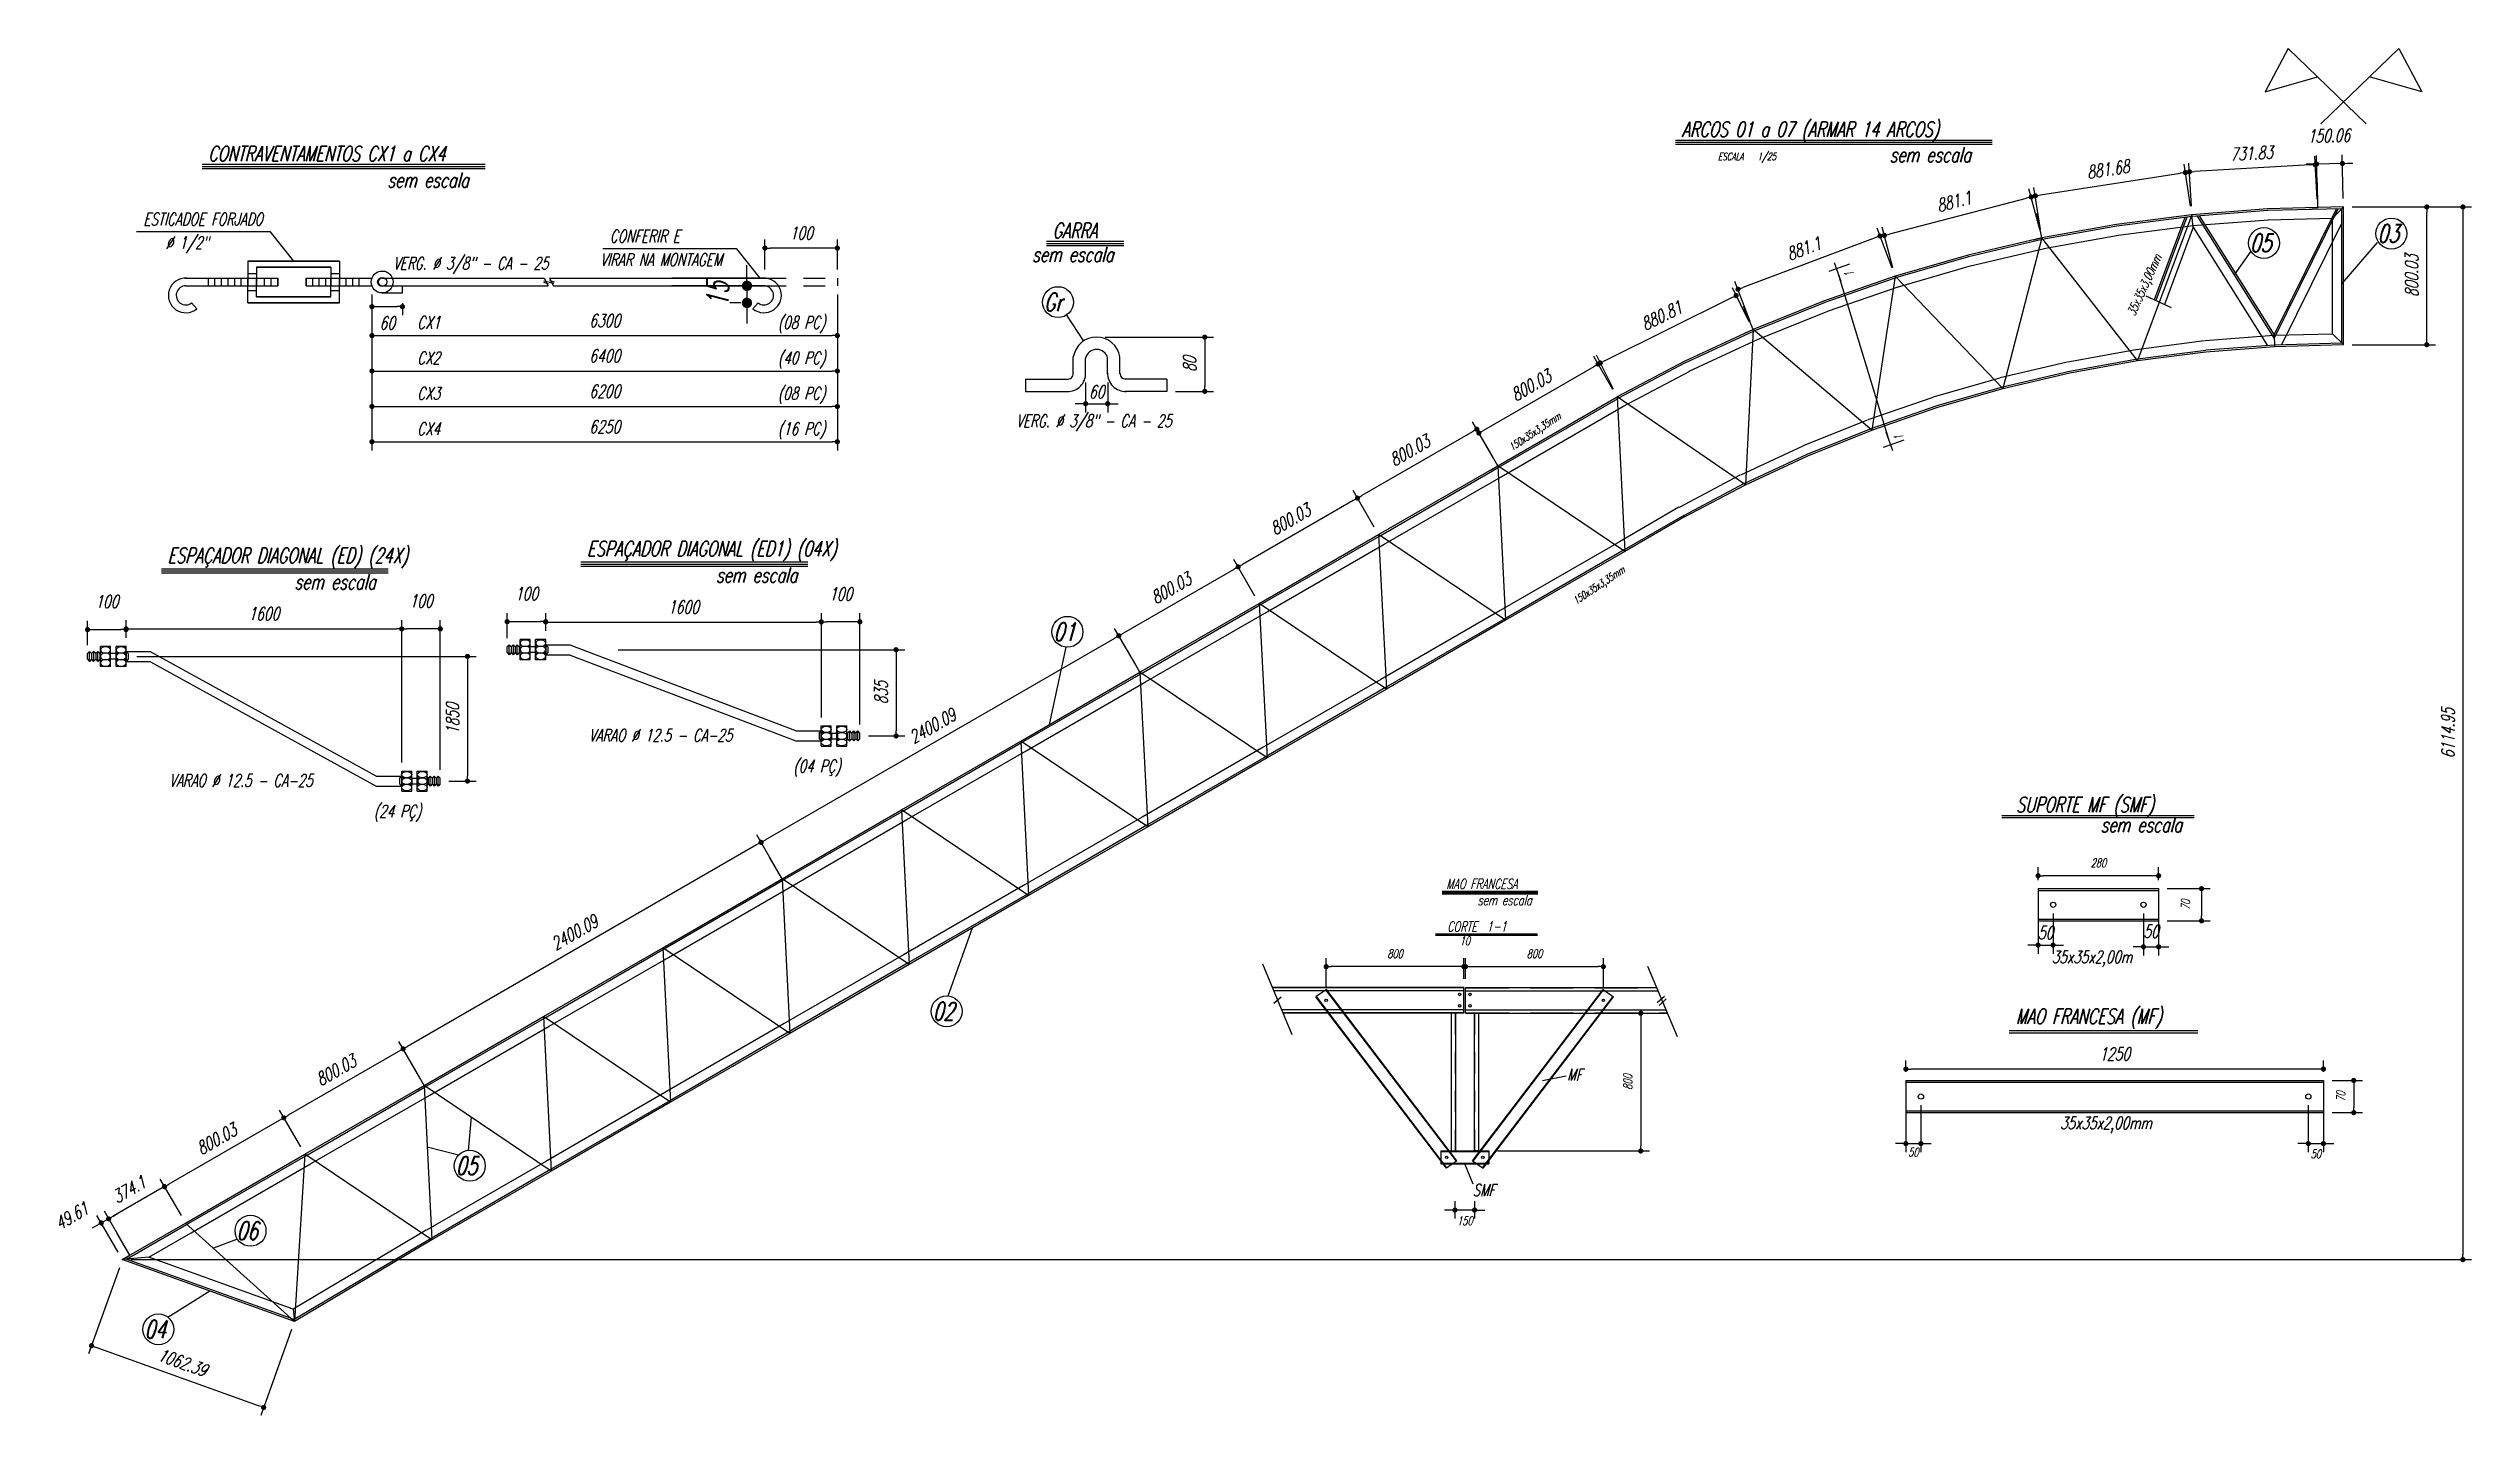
# Model space of a CAD drawing. Extents: x -187 to 453, y 281 to 902.
# Drawn here: x 382.45 to 396.52, y 458.51 to 466.46 of the extents above; entities that cross this region are included whole.
import ezdxf

# ---------------------------------------------------------------- set-up
doc = ezdxf.new("R2010")
doc.units = 0
doc.header["$MEASUREMENT"] = 0
doc.header["$PDMODE"] = 35
for name, pattern in [('CENTER', [2, 1.25, -0.25, 0.25, -0.25]), ('HIDDEN', [0.375, 0.25, -0.125]), ('HIDDEN2', [0.1875, 0.125, -0.0625])]:
    doc.linetypes.add(name, pattern=pattern)
doc.layers.get('DEFPOINTS').update_dxf_attribs({"linetype": 'CONTINUOUS'})
for name, color, linetype in [('ARMAÇÃO', 4, 'CONTINUOUS'), ('CARGAS', 3, 'CONTINUOUS'), ('CARIMBO', 1, 'CONTINUOUS'), ('CORTE', 1, 'CONTINUOUS'), ('COTA', 1, 'CONTINUOUS'), ('EIXO', 6, 'CENTER'), ('FORMA', 2, 'CONTINUOUS'), ('LAYER3', 3, 'CONTINUOUS'), ('NPILAR', 4, 'CONTINUOUS'), ('PAREDE', 3, 'CONTINUOUS'), ('PILAR', 4, 'CONTINUOUS'), ('PINTADO', 10, 'CONTINUOUS'), ('TEXTO1', 1, 'CONTINUOUS')]:
    doc.layers.add(name, color=color, linetype=linetype)
doc.styles.add('E100', font='romans.shx', dxfattribs={"width": 0.7, "oblique": 15, "height": 0.125})
doc.styles.add('E120', font='romans.shx', dxfattribs={"width": 0.7, "oblique": 15, "height": 0.15})
doc.styles.add('E140', font='romans.shx', dxfattribs={"width": 0.7, "oblique": 15, "height": 0.175})
doc.styles.add('style1', font='romans.shx', dxfattribs={"width": 0.7, "oblique": 15, "height": 0.05})
doc.dimstyles.get("Standard").update_dxf_attribs({"dimtxt": 0.18, "dimasz": 0.18, "dimexe": 0.18, "dimexo": 0.0625, "dimgap": 0.09, "dimtad": 0, "dimtih": 1, "dimtoh": 1, "dimdec": 4, "dimzin": 0, "dimdsep": 46, "dimtxsty": 'Standard', "dimcen": 0.09, "dimadec": 0, "dimazin": 0, "dimtfac": 1, "dimtdec": 4, "dimtofl": 0, "dimtmove": 0, "dimatfit": 3, "dimfxl": 1, "dimtolj": 1, "dimtzin": 0, "dimarcsym": 0})

msp = doc.modelspace()

# ---------------------------------------------------------------- texts
at = {"layer": 'CARIMBO', "style": 'E140', "oblique": 15, "width": 0.7}
msp.add_text('ESCALA   1/25', height=0.0437736021, dxfattribs=at).set_placement((392.14322718, 465.80616167))
for p in [(390.94751263, 464.11611558), (391.31891847, 463.22350825)]:
    msp.add_text('150x35x3,35mm', height=0.0437736021, rotation=33.619140844, dxfattribs=at).set_placement(p)
at = {"layer": 'NPILAR', "color": 3, "style": 'E140', "oblique": 15, "width": 0.7}
for s, height, p in [('ARCOS 01 a 07 (ARMAR 14 ARCOS)', 0.0875034524, (391.93330919, 465.94255376)), ('CONTRAVENTAMENTOS CX1 a CX4', 0.0875034524, (383.37501819, 465.80158857)), ('sem escala', 0.087500063, (393.14050182, 465.79436975)), ('sem escala', 0.087500063, (384.41560641, 465.64735341)), ('GARRA', 0.087503452, (388.27904616, 465.3545396)), ('sem escala', 0.087500063, (388.16016592, 465.21590496)), ('ESPAÇADOR DIAGONAL (ED) (24X)', 0.0875034524, (383.138918, 463.46671221)), ('ESPAÇADOR DIAGONAL (ED1) (04X)', 0.0875034524, (385.57587367, 463.5061219)), ('sem escala', 0.087500063, (386.32415659, 463.35346729)), ('sem escala', 0.087500063, (383.87575161, 463.31376369)), ('SUPORTE MF (SMF)', 0.0875034524, (393.87484258, 462.01933531)), ('sem escala', 0.087500063, (394.36600501, 461.90262251)), ('MAO FRANCESA', 0.0583298014, (390.56525478, 461.57353317)), ('sem escala', 0.058327542, (390.74714141, 461.47894683)), ('CORTE  1-1', 0.058329801, (390.57088651, 461.32551397)), ('MAO FRANCESA (MF)', 0.0875034524, (393.87378343, 460.78965605))]:
    msp.add_text(s, height=height, dxfattribs=at).set_placement(p)
at = {"layer": 'NPILAR', "color": 3, "style": 'E120', "oblique": 15, "width": 0.7}
for s, height, rotation, p in [('03', 0.104155032, 359.50903442, (395.97292757, 465.32953561)), ('35x35x3,00mm', 0.0520775159, 65.632478754, (394.5644284, 464.89707653)), ('05', 0.104155032, 359.50903442, (395.23292533, 465.27463464)), ('1', 0.05207752, 109.268896387, (392.93620478, 465.13715931)), ('Gr', 0.104155032, 359.50903442, (388.22884671, 464.93100095)), ('1', 0.05207752, 109.268896387, (393.22424859, 464.18836094)), ('01', 0.104155032, 359.50903442, (388.28382047, 463.01587851)), ('02', 0.104155032, 359.50903442, (387.58221224, 460.81141366)), ('MF', 0.069429744, 359.50903442, (391.26658977, 460.45999995)), ('05', 0.104155032, 359.50903442, (384.81225583, 459.9139588)), ('SMF', 0.069429744, 359.50903442, (390.7193068, 459.78921292)), ('06', 0.104155032, 359.50903442, (383.53892286, 459.53659698)), ('04', 0.104155032, 359.50903442, (383.0038905, 458.96388166))]:
    msp.add_text(s, height=height, rotation=rotation, dxfattribs=at).set_placement(p)
at = {"layer": 'TEXTO1', "style": 'E120', "oblique": 15, "width": 0.7}
for s, height, p in [('ESTICADOE FORJADO', 0.0726568966, (382.99816619, 465.42775659)), ('CONFERIR E', 0.072656897, (385.70716804, 465.32889498)), ('Ø 1/2"', 0.072656897, (383.1278514, 465.29112076)), ('VERG. Ø 3/8" - CA - 25', 0.0726568966, (384.44811329, 465.17146364)), ('VIRAR NA MONTAGEM', 0.0726568966, (385.65205669, 465.19225915)), ('CX1', 0.072656897, (384.58853417, 464.82706033)), ('(08 PC)', 0.072656897, (386.68360513, 464.82706033)), ('CX2', 0.072656897, (384.58853417, 464.62144087)), ('(40 PC)', 0.072656897, (386.68360513, 464.62144087)), ('CX3', 0.072656897, (384.58853417, 464.41582141)), ('(08 PC)', 0.072656897, (386.68360513, 464.41582141)), ('CX4', 0.072656897, (384.58853417, 464.21020196)), ('(16 PC)', 0.072656897, (386.68360513, 464.21020196)), ('VERG. Ø 3/8" - CA - 25', 0.0726568966, (388.06763945, 464.25601787)), ('VARAO %%C 12.5 - CA-25', 0.0726568966, (385.58575152, 462.4296687)), ('(04 PÇ)', 0.072656897, (386.7734834, 462.25059129)), ('VARAO %%C 12.5 - CA-25', 0.0726568966, (383.14879585, 462.16723987)), ('(24 PÇ)', 0.072656897, (384.33652773, 461.98816246)), ('35x35x2,00m', 0.0726568966, (394.08224264, 461.14202758)), ('35x35x2,00mm', 0.0726568966, (394.13017948, 460.17758448))]:
    msp.add_text(s, height=height, dxfattribs=at).set_placement(p)

# ---------------------------------------------------------------- blocks, each defined once
blk = doc.blocks.new('DOT')
at = {"layer": 'CARGAS', "color": 0, "linetype": 'ByBlock'}
blk.add_line((-0.5, 0), (-1, 0), dxfattribs=at)
at = {"layer": 'CARGAS', "color": 0, "linetype": 'ByBlock', "const_width": 0.5}
blk.add_lwpolyline([(-0.25, 0, 1), (0.25, 0, 1)], format="xyb", close=True, dxfattribs=at)
blk = doc.blocks.new('*D2')
at = {"layer": 'COTA', "linetype": 'Continuous', "lineweight": -2, "transparency": 16777216}
for p, q in [((395.625, 465.581), (395.619, 465.834)), ((395.775, 465.585), (395.769, 465.838)), ((395.59, 465.784), (395.56, 465.783)), ((395.77, 465.788), (395.62, 465.784)), ((395.8, 465.789), (395.83, 465.79))]:
    blk.add_line(p, q, dxfattribs=at)
at = {"layer": 'DEFPOINTS', "color": 0, "linetype": 'Continuous', "transparency": 16777216}
for p in [(395.62, 465.784), (395.627, 465.531), (395.777, 465.535)]:
    blk.add_point(p, dxfattribs=at)
at = {"layer": 'COTA', "linetype": 'Continuous', "lineweight": -2, "transparency": 16777216, "xscale": 0.03, "yscale": 0.03, "zscale": 0.03}
for p, rotation in [((395.62, 465.784), 1.46886617202257), ((395.77, 465.788), 181.4688661720226)]:
    blk.add_blockref('DOT', p, dxfattribs=dict(at, rotation=rotation))
at = {"layer": 'COTA', "color": 2, "linetype": 'Continuous', "transparency": 16777216, "insert": (395.691, 465.949), "char_height": 0.075, "attachment_point": 5, "rotation": 1.4689, "style": 'style1'}
blk.add_mtext('\\A1;150.06', dxfattribs=at)
blk = doc.blocks.new('*D3')
at = {"layer": 'COTA', "linetype": 'Continuous', "lineweight": -2, "transparency": 16777216}
for p, q in [((388.638, 463.029), (386.612, 461.859)), ((388.762, 462.875), (388.639, 463.087)), ((386.683, 461.675), (386.561, 461.888))]:
    blk.add_line(p, q, dxfattribs=at)
at = {"layer": 'DEFPOINTS', "color": 0, "linetype": 'Continuous', "transparency": 16777216}
for p in [(388.787, 462.832), (386.586, 461.844), (386.708, 461.632)]:
    blk.add_point(p, dxfattribs=at)
at = {"layer": 'COTA', "linetype": 'Continuous', "lineweight": -2, "transparency": 16777216, "xscale": 0.03, "yscale": 0.03, "zscale": 0.03}
for p, rotation in [((388.664, 463.044), 29.99644843980676), ((386.586, 461.844), 209.9964484398068)]:
    blk.add_blockref('DOT', p, dxfattribs=dict(at, rotation=rotation))
at = {"layer": 'COTA', "color": 2, "linetype": 'Continuous', "transparency": 16777216, "insert": (387.581, 462.52), "char_height": 0.075, "attachment_point": 5, "rotation": 29.9964, "style": 'style1'}
blk.add_mtext('\\A1;2400.09', dxfattribs=at)
blk = doc.blocks.new('*D4')
at = {"layer": 'COTA', "linetype": 'Continuous', "lineweight": -2, "transparency": 16777216}
for p, q in [((386.683, 461.675), (386.561, 461.888)), ((386.56, 461.829), (384.533, 460.659)), ((384.604, 460.476), (384.482, 460.688))]:
    blk.add_line(p, q, dxfattribs=at)
at = {"layer": 'DEFPOINTS', "color": 0, "linetype": 'Continuous', "transparency": 16777216}
for p in [(386.708, 461.632), (384.507, 460.644), (384.629, 460.432)]:
    blk.add_point(p, dxfattribs=at)
at = {"layer": 'COTA', "linetype": 'Continuous', "lineweight": -2, "transparency": 16777216, "xscale": 0.03, "yscale": 0.03, "zscale": 0.03}
for p, rotation in [((386.586, 461.844), 29.99644843980676), ((384.507, 460.644), 209.9964484398068)]:
    blk.add_blockref('DOT', p, dxfattribs=dict(at, rotation=rotation))
at = {"layer": 'COTA', "color": 2, "linetype": 'Continuous', "transparency": 16777216, "insert": (385.502, 461.32), "char_height": 0.075, "attachment_point": 5, "rotation": 29.9964, "style": 'style1'}
blk.add_mtext('\\A1;2400.09', dxfattribs=at)
blk = doc.blocks.new('*D5')
at = {"layer": 'COTA', "linetype": 'Continuous', "lineweight": -2, "transparency": 16777216}
for p, q in [((382.852, 459.464), (382.729, 459.676)), ((382.797, 459.657), (382.754, 459.633)), ((382.895, 459.489), (382.772, 459.701)), ((382.823, 459.672), (382.849, 459.687)), ((382.728, 459.618), (382.702, 459.603))]:
    blk.add_line(p, q, dxfattribs=at)
at = {"layer": 'DEFPOINTS', "color": 0, "linetype": 'Continuous', "transparency": 16777216}
for p in [(382.754, 459.633), (382.877, 459.42), (382.92, 459.445)]:
    blk.add_point(p, dxfattribs=at)
at = {"layer": 'COTA', "linetype": 'Continuous', "lineweight": -2, "transparency": 16777216, "xscale": 0.03, "yscale": 0.03, "zscale": 0.03}
for p, rotation in [((382.754, 459.633), 29.99644843980677), ((382.797, 459.657), 209.9964484398068)]:
    blk.add_blockref('DOT', p, dxfattribs=dict(at, rotation=rotation))
at = {"layer": 'COTA', "color": 2, "linetype": 'Continuous', "transparency": 16777216, "insert": (382.582, 459.674), "char_height": 0.075, "attachment_point": 5, "rotation": 29.9964, "style": 'style1'}
blk.add_mtext('\\A1;49.61', dxfattribs=at)
blk = doc.blocks.new('*D6')
at = {"layer": 'COTA', "linetype": 'Continuous', "lineweight": -2, "transparency": 16777216}
for p, q in [((395.624, 465.581), (395.61, 465.83)), ((394.893, 465.54), (394.879, 465.789)), ((395.583, 465.779), (394.912, 465.741))]:
    blk.add_line(p, q, dxfattribs=at)
at = {"layer": 'DEFPOINTS', "color": 0, "linetype": 'Continuous', "transparency": 16777216}
for p in [(394.882, 465.739), (394.896, 465.49), (395.627, 465.531)]:
    blk.add_point(p, dxfattribs=at)
at = {"layer": 'COTA', "linetype": 'Continuous', "lineweight": -2, "transparency": 16777216, "xscale": 0.03, "yscale": 0.03, "zscale": 0.03}
for p, rotation in [((394.882, 465.739), 183.235309539294), ((395.613, 465.78), 3.235309539293967)]:
    blk.add_blockref('DOT', p, dxfattribs=dict(at, rotation=rotation))
at = {"layer": 'COTA', "color": 2, "linetype": 'Continuous', "transparency": 16777216, "insert": (395.242, 465.847), "char_height": 0.075, "attachment_point": 5, "rotation": 3.2353, "style": 'style1'}
blk.add_mtext('\\A1;731.83', dxfattribs=at)
blk = doc.blocks.new('*D7')
at = {"layer": 'COTA', "linetype": 'Continuous', "lineweight": -2, "transparency": 16777216}
for p, q in [((394.829, 465.73), (394.017, 465.604)), ((394.888, 465.539), (394.851, 465.784)), ((394.017, 465.405), (393.979, 465.649))]:
    blk.add_line(p, q, dxfattribs=at)
at = {"layer": 'DEFPOINTS', "color": 0, "linetype": 'Continuous', "transparency": 16777216}
for p in [(393.987, 465.6), (394.896, 465.49), (394.025, 465.355)]:
    blk.add_point(p, dxfattribs=at)
at = {"layer": 'COTA', "linetype": 'Continuous', "lineweight": -2, "transparency": 16777216, "xscale": 0.03, "yscale": 0.03, "zscale": 0.03}
for p, rotation in [((394.858, 465.735), 8.798859920974431), ((393.987, 465.6), 188.7988599209744)]:
    blk.add_blockref('DOT', p, dxfattribs=dict(at, rotation=rotation))
at = {"layer": 'COTA', "color": 2, "linetype": 'Continuous', "transparency": 16777216, "insert": (394.409, 465.754), "char_height": 0.075, "attachment_point": 5, "rotation": 8.7989, "style": 'style1'}
blk.add_mtext('\\A1;881.68', dxfattribs=at)
blk = doc.blocks.new('*D8')
at = {"layer": 'COTA', "linetype": 'Continuous', "lineweight": -2, "transparency": 16777216}
for p, q in [((393.934, 465.585), (393.139, 465.377)), ((394.012, 465.404), (393.95, 465.641)), ((393.16, 465.181), (393.098, 465.418))]:
    blk.add_line(p, q, dxfattribs=at)
at = {"layer": 'DEFPOINTS', "color": 0, "linetype": 'Continuous', "transparency": 16777216}
for p in [(393.11, 465.37), (394.025, 465.355), (393.172, 465.132)]:
    blk.add_point(p, dxfattribs=at)
at = {"layer": 'COTA', "linetype": 'Continuous', "lineweight": -2, "transparency": 16777216, "xscale": 0.03, "yscale": 0.03, "zscale": 0.03}
for p, rotation in [((393.963, 465.593), 14.66054780254968), ((393.11, 465.37), 194.6605478025497)]:
    blk.add_blockref('DOT', p, dxfattribs=dict(at, rotation=rotation))
at = {"layer": 'COTA', "color": 2, "linetype": 'Continuous', "transparency": 16777216, "insert": (393.514, 465.566), "char_height": 0.075, "attachment_point": 5, "rotation": 14.6605, "style": 'style1'}
blk.add_mtext('\\A1;881.1', dxfattribs=at)
blk = doc.blocks.new('*D9')
at = {"layer": 'COTA', "linetype": 'Continuous', "lineweight": -2, "transparency": 16777216}
for p, q in [((393.155, 465.179), (393.068, 465.412)), ((393.057, 465.355), (392.288, 465.067)), ((392.33, 464.87), (392.242, 465.103))]:
    blk.add_line(p, q, dxfattribs=at)
at = {"layer": 'DEFPOINTS', "color": 0, "linetype": 'Continuous', "transparency": 16777216}
for p in [(393.172, 465.132), (392.26, 465.057), (392.347, 464.823)]:
    blk.add_point(p, dxfattribs=at)
at = {"layer": 'COTA', "linetype": 'Continuous', "lineweight": -2, "transparency": 16777216, "xscale": 0.03, "yscale": 0.03, "zscale": 0.03}
for p, rotation in [((393.085, 465.366), 20.52031455414871), ((392.26, 465.057), 200.5203145541487)]:
    blk.add_blockref('DOT', p, dxfattribs=dict(at, rotation=rotation))
at = {"layer": 'COTA', "color": 2, "linetype": 'Continuous', "transparency": 16777216, "insert": (392.642, 465.293), "char_height": 0.075, "attachment_point": 5, "rotation": 20.5203, "style": 'style1'}
blk.add_mtext('\\A1;881.1', dxfattribs=at)
blk = doc.blocks.new('*D10')
at = {"layer": 'COTA', "linetype": 'Continuous', "lineweight": -2, "transparency": 16777216}
for p, q in [((392.223, 465.007), (391.487, 464.642)), ((392.325, 464.868), (392.227, 465.065)), ((391.536, 464.477), (391.438, 464.674))]:
    blk.add_line(p, q, dxfattribs=at)
at = {"layer": 'DEFPOINTS', "color": 0, "linetype": 'Continuous', "transparency": 16777216}
for p in [(392.347, 464.823), (391.46, 464.629), (391.558, 464.432)]:
    blk.add_point(p, dxfattribs=at)
at = {"layer": 'COTA', "linetype": 'Continuous', "lineweight": -2, "transparency": 16777216, "xscale": 0.03, "yscale": 0.03, "zscale": 0.03}
for p, rotation in [((392.249, 465.02), 26.37912177639911), ((391.46, 464.629), 206.3791217763991)]:
    blk.add_blockref('DOT', p, dxfattribs=dict(at, rotation=rotation))
at = {"layer": 'COTA', "color": 2, "linetype": 'Continuous', "transparency": 16777216, "insert": (391.816, 464.903), "char_height": 0.075, "attachment_point": 5, "rotation": 26.3791, "style": 'style1'}
blk.add_mtext('\\A1;880.81', dxfattribs=at)
blk = doc.blocks.new('*D11')
at = {"layer": 'COTA', "linetype": 'Continuous', "lineweight": -2, "transparency": 16777216}
for p, q in [((391.422, 464.607), (390.781, 464.237)), ((391.533, 464.475), (391.423, 464.666)), ((390.84, 464.075), (390.73, 464.266))]:
    blk.add_line(p, q, dxfattribs=at)
at = {"layer": 'DEFPOINTS', "color": 0, "linetype": 'Continuous', "transparency": 16777216}
for p in [(391.558, 464.432), (390.755, 464.222), (390.865, 464.032)]:
    blk.add_point(p, dxfattribs=at)
at = {"layer": 'COTA', "linetype": 'Continuous', "lineweight": -2, "transparency": 16777216, "xscale": 0.03, "yscale": 0.03, "zscale": 0.03}
for p, rotation in [((391.448, 464.622), 29.99617897026495), ((390.755, 464.222), 209.996178970265)]:
    blk.add_blockref('DOT', p, dxfattribs=dict(at, rotation=rotation))
at = {"layer": 'COTA', "color": 2, "linetype": 'Continuous', "transparency": 16777216, "insert": (391.058, 464.498), "char_height": 0.075, "attachment_point": 5, "rotation": 29.9962, "style": 'style1'}
blk.add_mtext('\\A1;800.03', dxfattribs=at)
blk = doc.blocks.new('*D12')
at = {"layer": 'COTA', "linetype": 'Continuous', "lineweight": -2, "transparency": 16777216}
for p, q in [((390.84, 464.075), (390.718, 464.287)), ((390.717, 464.229), (390.076, 463.859)), ((390.147, 463.675), (390.025, 463.887))]:
    blk.add_line(p, q, dxfattribs=at)
at = {"layer": 'DEFPOINTS', "color": 0, "linetype": 'Continuous', "transparency": 16777216}
for p in [(390.865, 464.032), (390.05, 463.844), (390.172, 463.632)]:
    blk.add_point(p, dxfattribs=at)
at = {"layer": 'COTA', "linetype": 'Continuous', "lineweight": -2, "transparency": 16777216, "xscale": 0.03, "yscale": 0.03, "zscale": 0.03}
for p, rotation in [((390.743, 464.244), 29.99671790932929), ((390.05, 463.844), 209.9967179093293)]:
    blk.add_blockref('DOT', p, dxfattribs=dict(at, rotation=rotation))
at = {"layer": 'COTA', "color": 2, "linetype": 'Continuous', "transparency": 16777216, "insert": (390.353, 464.12), "char_height": 0.075, "attachment_point": 5, "rotation": 29.9967, "style": 'style1'}
blk.add_mtext('\\A1;800.03', dxfattribs=at)
blk = doc.blocks.new('*D13')
at = {"layer": 'COTA', "linetype": 'Continuous', "lineweight": -2, "transparency": 16777216}
for p, q in [((390.147, 463.675), (390.025, 463.887)), ((390.024, 463.829), (389.383, 463.459)), ((389.454, 463.275), (389.332, 463.487))]:
    blk.add_line(p, q, dxfattribs=at)
at = {"layer": 'DEFPOINTS', "color": 0, "linetype": 'Continuous', "transparency": 16777216}
for p in [(390.172, 463.632), (389.357, 463.444), (389.479, 463.232)]:
    blk.add_point(p, dxfattribs=at)
at = {"layer": 'COTA', "linetype": 'Continuous', "lineweight": -2, "transparency": 16777216, "xscale": 0.03, "yscale": 0.03, "zscale": 0.03}
for p, rotation in [((390.05, 463.844), 29.99671790932857), ((389.357, 463.444), 209.9967179093287)]:
    blk.add_blockref('DOT', p, dxfattribs=dict(at, rotation=rotation))
at = {"layer": 'COTA', "color": 2, "linetype": 'Continuous', "transparency": 16777216, "insert": (389.66, 463.72), "char_height": 0.075, "attachment_point": 5, "rotation": 29.9967, "style": 'style1'}
blk.add_mtext('\\A1;800.03', dxfattribs=at)
blk = doc.blocks.new('*D14')
at = {"layer": 'COTA', "linetype": 'Continuous', "lineweight": -2, "transparency": 16777216}
for p, q in [((389.331, 463.429), (388.69, 463.059)), ((389.454, 463.275), (389.332, 463.487)), ((388.762, 462.875), (388.639, 463.087))]:
    blk.add_line(p, q, dxfattribs=at)
at = {"layer": 'DEFPOINTS', "color": 0, "linetype": 'Continuous', "transparency": 16777216}
for p in [(389.479, 463.232), (388.664, 463.044), (388.787, 462.832)]:
    blk.add_point(p, dxfattribs=at)
at = {"layer": 'COTA', "linetype": 'Continuous', "lineweight": -2, "transparency": 16777216, "xscale": 0.03, "yscale": 0.03, "zscale": 0.03}
for p, rotation in [((389.357, 463.444), 29.99671790932857), ((388.664, 463.044), 209.9967179093287)]:
    blk.add_blockref('DOT', p, dxfattribs=dict(at, rotation=rotation))
at = {"layer": 'COTA', "color": 2, "linetype": 'Continuous', "transparency": 16777216, "insert": (388.967, 463.32), "char_height": 0.075, "attachment_point": 5, "rotation": 29.9967, "style": 'style1'}
blk.add_mtext('\\A1;800.03', dxfattribs=at)
blk = doc.blocks.new('*D15')
at = {"layer": 'COTA', "linetype": 'Continuous', "lineweight": -2, "transparency": 16777216}
for p, q in [((395.827, 465.535), (396.52, 465.535)), ((396.47, 465.505), (396.47, 459.45)), ((382.926, 459.42), (396.52, 459.42))]:
    blk.add_line(p, q, dxfattribs=at)
at = {"layer": 'DEFPOINTS', "color": 0, "linetype": 'Continuous', "transparency": 16777216}
for p in [(395.777, 465.535), (382.876, 459.42), (396.47, 459.42)]:
    blk.add_point(p, dxfattribs=at)
at = {"layer": 'COTA', "linetype": 'Continuous', "lineweight": -2, "transparency": 16777216, "xscale": 0.03, "yscale": 0.03, "zscale": 0.03}
for p, rotation in [((396.47, 465.535), 90), ((396.47, 459.42), 270)]:
    blk.add_blockref('DOT', p, dxfattribs=dict(at, rotation=rotation))
at = {"layer": 'COTA', "color": 2, "linetype": 'Continuous', "transparency": 16777216, "insert": (396.383, 462.478), "char_height": 0.075, "attachment_point": 5, "rotation": 90, "style": 'style1'}
blk.add_mtext('\\A1;6114.95', dxfattribs=at)
blk = doc.blocks.new('*D16')
at = {"layer": 'COTA', "linetype": 'Continuous', "lineweight": -2, "transparency": 16777216}
for p, q in [((384.481, 460.629), (383.84, 460.259)), ((384.604, 460.476), (384.482, 460.688)), ((383.912, 460.076), (383.789, 460.288))]:
    blk.add_line(p, q, dxfattribs=at)
at = {"layer": 'DEFPOINTS', "color": 0, "linetype": 'Continuous', "transparency": 16777216}
for p in [(384.629, 460.432), (383.814, 460.244), (383.937, 460.032)]:
    blk.add_point(p, dxfattribs=at)
at = {"layer": 'COTA', "linetype": 'Continuous', "lineweight": -2, "transparency": 16777216, "xscale": 0.03, "yscale": 0.03, "zscale": 0.03}
for p, rotation in [((384.507, 460.644), 29.99644843984241), ((383.814, 460.244), 209.9964484398423)]:
    blk.add_blockref('DOT', p, dxfattribs=dict(at, rotation=rotation))
at = {"layer": 'COTA', "color": 2, "linetype": 'Continuous', "transparency": 16777216, "insert": (384.117, 460.52), "char_height": 0.075, "attachment_point": 5, "rotation": 29.9964, "style": 'style1'}
blk.add_mtext('\\A1;800.03', dxfattribs=at)
blk = doc.blocks.new('*D17')
at = {"layer": 'COTA', "linetype": 'Continuous', "lineweight": -2, "transparency": 16777216}
for p, q in [((383.788, 460.229), (383.147, 459.859)), ((383.912, 460.076), (383.789, 460.288)), ((383.219, 459.676), (383.096, 459.888))]:
    blk.add_line(p, q, dxfattribs=at)
at = {"layer": 'DEFPOINTS', "color": 0, "linetype": 'Continuous', "transparency": 16777216}
for p in [(383.937, 460.032), (383.121, 459.844), (383.244, 459.632)]:
    blk.add_point(p, dxfattribs=at)
at = {"layer": 'COTA', "linetype": 'Continuous', "lineweight": -2, "transparency": 16777216, "xscale": 0.03, "yscale": 0.03, "zscale": 0.03}
for p, rotation in [((383.814, 460.244), 29.99644843981107), ((383.121, 459.844), 209.996448439811)]:
    blk.add_blockref('DOT', p, dxfattribs=dict(at, rotation=rotation))
at = {"layer": 'COTA', "color": 2, "linetype": 'Continuous', "transparency": 16777216, "insert": (383.424, 460.12), "char_height": 0.075, "attachment_point": 5, "rotation": 29.9964, "style": 'style1'}
blk.add_mtext('\\A1;800.03', dxfattribs=at)
blk = doc.blocks.new('*D18')
at = {"layer": 'COTA', "linetype": 'Continuous', "lineweight": -2, "transparency": 16777216}
for p, q in [((383.095, 459.829), (382.823, 459.672)), ((383.219, 459.676), (383.096, 459.888)), ((382.895, 459.489), (382.772, 459.701))]:
    blk.add_line(p, q, dxfattribs=at)
at = {"layer": 'DEFPOINTS', "color": 0, "linetype": 'Continuous', "transparency": 16777216}
for p in [(382.797, 459.657), (383.244, 459.632), (382.92, 459.445)]:
    blk.add_point(p, dxfattribs=at)
at = {"layer": 'COTA', "linetype": 'Continuous', "lineweight": -2, "transparency": 16777216, "xscale": 0.03, "yscale": 0.03, "zscale": 0.03}
for p, rotation in [((383.121, 459.844), 29.99644843980292), ((382.797, 459.657), 209.9964484398029)]:
    blk.add_blockref('DOT', p, dxfattribs=dict(at, rotation=rotation))
at = {"layer": 'COTA', "color": 2, "linetype": 'Continuous', "transparency": 16777216, "insert": (382.915, 459.827), "char_height": 0.075, "attachment_point": 5, "rotation": 29.9964, "style": 'style1'}
blk.add_mtext('\\A1;374.1', dxfattribs=at)
blk = doc.blocks.new('*D19')
at = {"layer": 'COTA', "linetype": 'Continuous', "lineweight": -2, "transparency": 16777216}
for p, q in [((391.606, 460.851), (391.745, 460.851)), ((391.695, 460.821), (391.695, 460.081)), ((390.863, 460.051), (391.745, 460.051))]:
    blk.add_line(p, q, dxfattribs=at)
at = {"layer": 'DEFPOINTS', "color": 0, "linetype": 'Continuous', "transparency": 16777216}
for p in [(391.556, 460.851), (390.813, 460.051), (391.695, 460.051)]:
    blk.add_point(p, dxfattribs=at)
at = {"layer": 'COTA', "linetype": 'Continuous', "lineweight": -2, "transparency": 16777216, "xscale": 0.03, "yscale": 0.03, "zscale": 0.03}
for p, rotation in [((391.695, 460.851), 90), ((391.695, 460.051), 270)]:
    blk.add_blockref('DOT', p, dxfattribs=dict(at, rotation=rotation))
at = {"layer": 'COTA', "color": 2, "linetype": 'Continuous', "transparency": 16777216, "insert": (391.62, 460.451), "char_height": 0.05, "attachment_point": 5, "rotation": 90, "style": 'style1'}
blk.add_mtext('\\A1;800', dxfattribs=at)
blk = doc.blocks.new('*D20')
at = {"layer": 'COTA', "linetype": 'Continuous', "lineweight": -2, "transparency": 16777216}
for p, q in [((390.678, 461.052), (390.678, 461.172)), ((390.708, 461.122), (391.448, 461.122)), ((391.478, 460.999), (391.478, 461.172))]:
    blk.add_line(p, q, dxfattribs=at)
at = {"layer": 'DEFPOINTS', "color": 0, "linetype": 'Continuous', "transparency": 16777216}
for p in [(391.478, 461.122), (390.678, 461.002), (391.478, 460.949)]:
    blk.add_point(p, dxfattribs=at)
at = {"layer": 'COTA', "linetype": 'Continuous', "lineweight": -2, "transparency": 16777216, "xscale": 0.03, "yscale": 0.03, "zscale": 0.03, "rotation": 180}
blk.add_blockref('DOT', (390.678, 461.122), dxfattribs=at)
at = {"layer": 'COTA', "linetype": 'Continuous', "lineweight": -2, "transparency": 16777216, "xscale": 0.03, "yscale": 0.03, "zscale": 0.03}
blk.add_blockref('DOT', (391.478, 461.122), dxfattribs=at)
at = {"layer": 'COTA', "color": 2, "linetype": 'Continuous', "transparency": 16777216, "insert": (391.078, 461.197), "char_height": 0.05, "attachment_point": 5, "style": 'style1'}
blk.add_mtext('\\A1;800', dxfattribs=at)
blk = doc.blocks.new('*D21')
at = {"layer": 'COTA', "linetype": 'Continuous', "lineweight": -2, "transparency": 16777216}
for p, q in [((390.638, 461.122), (390.608, 461.122)), ((390.668, 461.052), (390.668, 461.172)), ((390.678, 461.122), (390.668, 461.122)), ((390.678, 461.052), (390.678, 461.172)), ((390.708, 461.122), (390.738, 461.122))]:
    blk.add_line(p, q, dxfattribs=at)
at = {"layer": 'DEFPOINTS', "color": 0, "linetype": 'Continuous', "transparency": 16777216}
for p in [(390.668, 461.122), (390.668, 461.002), (390.678, 461.002)]:
    blk.add_point(p, dxfattribs=at)
at = {"layer": 'COTA', "linetype": 'Continuous', "lineweight": -2, "transparency": 16777216, "xscale": 0.03, "yscale": 0.03, "zscale": 0.03}
blk.add_blockref('DOT', (390.668, 461.122), dxfattribs=at)
at = {"layer": 'COTA', "linetype": 'Continuous', "lineweight": -2, "transparency": 16777216, "xscale": 0.03, "yscale": 0.03, "zscale": 0.03, "rotation": 180}
blk.add_blockref('DOT', (390.678, 461.122), dxfattribs=at)
at = {"layer": 'COTA', "color": 2, "linetype": 'Continuous', "transparency": 16777216, "insert": (390.673, 461.272), "char_height": 0.05, "attachment_point": 5, "style": 'style1'}
blk.add_mtext('\\A1;10', dxfattribs=at)
blk = doc.blocks.new('*D22')
at = {"layer": 'COTA', "linetype": 'Continuous', "lineweight": -2, "transparency": 16777216}
for p, q in [((389.868, 460.999), (389.868, 461.172)), ((390.638, 461.122), (389.898, 461.122)), ((390.668, 461.052), (390.668, 461.172))]:
    blk.add_line(p, q, dxfattribs=at)
at = {"layer": 'DEFPOINTS', "color": 0, "linetype": 'Continuous', "transparency": 16777216}
for p in [(389.868, 461.122), (389.868, 460.949), (390.668, 461.002)]:
    blk.add_point(p, dxfattribs=at)
at = {"layer": 'COTA', "linetype": 'Continuous', "lineweight": -2, "transparency": 16777216, "xscale": 0.03, "yscale": 0.03, "zscale": 0.03, "rotation": 180}
blk.add_blockref('DOT', (389.868, 461.122), dxfattribs=at)
at = {"layer": 'COTA', "linetype": 'Continuous', "lineweight": -2, "transparency": 16777216, "xscale": 0.03, "yscale": 0.03, "zscale": 0.03}
blk.add_blockref('DOT', (390.668, 461.122), dxfattribs=at)
at = {"layer": 'COTA', "color": 2, "linetype": 'Continuous', "transparency": 16777216, "insert": (390.268, 461.197), "char_height": 0.05, "attachment_point": 5, "style": 'style1'}
blk.add_mtext('\\A1;800', dxfattribs=at)
blk = doc.blocks.new('*D23')
at = {"layer": 'COTA', "linetype": 'Continuous', "lineweight": -2, "transparency": 16777216}
for p, q in [((394.753, 461.575), (395.002, 461.575)), ((394.952, 461.545), (394.952, 461.418)), ((394.753, 461.388), (395.002, 461.388))]:
    blk.add_line(p, q, dxfattribs=at)
at = {"layer": 'DEFPOINTS', "color": 0, "linetype": 'Continuous', "transparency": 16777216}
for p in [(394.703, 461.575), (394.703, 461.388), (394.952, 461.388)]:
    blk.add_point(p, dxfattribs=at)
at = {"layer": 'COTA', "linetype": 'Continuous', "lineweight": -2, "transparency": 16777216, "xscale": 0.03, "yscale": 0.03, "zscale": 0.03}
for p, rotation in [((394.952, 461.575), 90), ((394.952, 461.388), 270)]:
    blk.add_blockref('DOT', p, dxfattribs=dict(at, rotation=rotation))
at = {"layer": 'COTA', "color": 2, "linetype": 'Continuous', "transparency": 16777216, "insert": (394.859, 461.481), "char_height": 0.05, "attachment_point": 5, "rotation": 90, "style": 'style1'}
blk.add_mtext('\\A1;70', dxfattribs=at)
blk = doc.blocks.new('*D24')
at = {"layer": 'COTA', "linetype": 'Continuous', "lineweight": -2, "transparency": 16777216}
for p, q in [((394.003, 461.625), (394.003, 461.7)), ((394.673, 461.65), (394.033, 461.65)), ((394.703, 461.625), (394.703, 461.7))]:
    blk.add_line(p, q, dxfattribs=at)
at = {"layer": 'DEFPOINTS', "color": 0, "linetype": 'Continuous', "transparency": 16777216}
for p in [(394.003, 461.65), (394.003, 461.575), (394.703, 461.575)]:
    blk.add_point(p, dxfattribs=at)
at = {"layer": 'COTA', "linetype": 'Continuous', "lineweight": -2, "transparency": 16777216, "xscale": 0.03, "yscale": 0.03, "zscale": 0.03, "rotation": 180}
blk.add_blockref('DOT', (394.003, 461.65), dxfattribs=at)
at = {"layer": 'COTA', "linetype": 'Continuous', "lineweight": -2, "transparency": 16777216, "xscale": 0.03, "yscale": 0.03, "zscale": 0.03}
blk.add_blockref('DOT', (394.703, 461.65), dxfattribs=at)
at = {"layer": 'COTA', "color": 2, "linetype": 'Continuous', "transparency": 16777216, "insert": (394.353, 461.725), "char_height": 0.05, "attachment_point": 5, "style": 'style1'}
blk.add_mtext('\\A1;280', dxfattribs=at)
blk = doc.blocks.new('*D25')
at = {"layer": 'COTA', "linetype": 'Continuous', "lineweight": -2, "transparency": 16777216}
for p, q in [((394.003, 461.431), (394.003, 461.197)), ((394.09, 461.431), (394.09, 461.197)), ((393.973, 461.247), (393.943, 461.247)), ((394.003, 461.247), (394.09, 461.247)), ((394.12, 461.247), (394.15, 461.247))]:
    blk.add_line(p, q, dxfattribs=at)
at = {"layer": 'DEFPOINTS', "color": 0, "linetype": 'Continuous', "transparency": 16777216}
for p in [(394.003, 461.481), (394.09, 461.481), (394.09, 461.247)]:
    blk.add_point(p, dxfattribs=at)
at = {"layer": 'COTA', "linetype": 'Continuous', "lineweight": -2, "transparency": 16777216, "xscale": 0.03, "yscale": 0.03, "zscale": 0.03}
blk.add_blockref('DOT', (394.003, 461.247), dxfattribs=at)
at = {"layer": 'COTA', "linetype": 'Continuous', "lineweight": -2, "transparency": 16777216, "xscale": 0.03, "yscale": 0.03, "zscale": 0.03, "rotation": 180}
blk.add_blockref('DOT', (394.09, 461.247), dxfattribs=at)
at = {"layer": 'COTA', "color": 2, "linetype": 'Continuous', "transparency": 16777216, "insert": (394.046, 461.32), "char_height": 0.075, "attachment_point": 5, "style": 'style1'}
blk.add_mtext('\\A1;50', dxfattribs=at)
blk = doc.blocks.new('*D26')
at = {"layer": 'COTA', "linetype": 'Continuous', "lineweight": -2, "transparency": 16777216}
for p, q in [((394.615, 461.431), (394.615, 461.187)), ((394.703, 461.431), (394.703, 461.187)), ((394.585, 461.237), (394.555, 461.237)), ((394.615, 461.237), (394.703, 461.237)), ((394.733, 461.237), (394.763, 461.237))]:
    blk.add_line(p, q, dxfattribs=at)
at = {"layer": 'DEFPOINTS', "color": 0, "linetype": 'Continuous', "transparency": 16777216}
for p in [(394.615, 461.481), (394.703, 461.481), (394.703, 461.237)]:
    blk.add_point(p, dxfattribs=at)
at = {"layer": 'COTA', "linetype": 'Continuous', "lineweight": -2, "transparency": 16777216, "xscale": 0.03, "yscale": 0.03, "zscale": 0.03}
blk.add_blockref('DOT', (394.615, 461.237), dxfattribs=at)
at = {"layer": 'COTA', "linetype": 'Continuous', "lineweight": -2, "transparency": 16777216, "xscale": 0.03, "yscale": 0.03, "zscale": 0.03, "rotation": 180}
blk.add_blockref('DOT', (394.703, 461.237), dxfattribs=at)
at = {"layer": 'COTA', "color": 2, "linetype": 'Continuous', "transparency": 16777216, "insert": (394.659, 461.327), "char_height": 0.075, "attachment_point": 5, "style": 'style1'}
blk.add_mtext('\\A1;50', dxfattribs=at)
blk = doc.blocks.new('*D27')
at = {"layer": 'COTA', "linetype": 'Continuous', "lineweight": -2, "transparency": 16777216}
for p, q in [((395.71, 460.461), (395.886, 460.461)), ((395.836, 460.431), (395.836, 460.304)), ((395.71, 460.274), (395.886, 460.274))]:
    blk.add_line(p, q, dxfattribs=at)
at = {"layer": 'DEFPOINTS', "color": 0, "linetype": 'Continuous', "transparency": 16777216}
for p in [(395.66, 460.461), (395.66, 460.274), (395.836, 460.274)]:
    blk.add_point(p, dxfattribs=at)
at = {"layer": 'COTA', "linetype": 'Continuous', "lineweight": -2, "transparency": 16777216, "xscale": 0.03, "yscale": 0.03, "zscale": 0.03}
for p, rotation in [((395.836, 460.461), 90), ((395.836, 460.274), 270)]:
    blk.add_blockref('DOT', p, dxfattribs=dict(at, rotation=rotation))
at = {"layer": 'COTA', "color": 2, "linetype": 'Continuous', "transparency": 16777216, "insert": (395.761, 460.367), "char_height": 0.05, "attachment_point": 5, "rotation": 90, "style": 'style1'}
blk.add_mtext('\\A1;70', dxfattribs=at)
blk = doc.blocks.new('*D28')
at = {"layer": 'COTA', "linetype": 'Continuous', "lineweight": -2, "transparency": 16777216}
for p, q in [((393.235, 460.511), (393.235, 460.577)), ((395.63, 460.527), (393.265, 460.527)), ((395.66, 460.511), (395.66, 460.577))]:
    blk.add_line(p, q, dxfattribs=at)
at = {"layer": 'DEFPOINTS', "color": 0, "linetype": 'Continuous', "transparency": 16777216}
for p in [(393.235, 460.527), (393.235, 460.461), (395.66, 460.461)]:
    blk.add_point(p, dxfattribs=at)
at = {"layer": 'COTA', "linetype": 'Continuous', "lineweight": -2, "transparency": 16777216, "xscale": 0.03, "yscale": 0.03, "zscale": 0.03, "rotation": 180}
blk.add_blockref('DOT', (393.235, 460.527), dxfattribs=at)
at = {"layer": 'COTA', "linetype": 'Continuous', "lineweight": -2, "transparency": 16777216, "xscale": 0.03, "yscale": 0.03, "zscale": 0.03}
blk.add_blockref('DOT', (395.66, 460.527), dxfattribs=at)
at = {"layer": 'COTA', "color": 2, "linetype": 'Continuous', "transparency": 16777216, "insert": (394.447, 460.615), "char_height": 0.075, "attachment_point": 5, "style": 'style1'}
blk.add_mtext('\\A1;1250', dxfattribs=at)
blk = doc.blocks.new('*D29')
at = {"layer": 'COTA', "linetype": 'Continuous', "lineweight": -2, "transparency": 16777216}
for p, q in [((393.235, 460.317), (393.235, 460.044)), ((393.322, 460.317), (393.322, 460.044)), ((393.205, 460.094), (393.175, 460.094)), ((393.235, 460.094), (393.322, 460.094)), ((393.352, 460.094), (393.382, 460.094))]:
    blk.add_line(p, q, dxfattribs=at)
at = {"layer": 'DEFPOINTS', "color": 0, "linetype": 'Continuous', "transparency": 16777216}
for p in [(393.235, 460.367), (393.322, 460.367), (393.322, 460.094)]:
    blk.add_point(p, dxfattribs=at)
at = {"layer": 'COTA', "linetype": 'Continuous', "lineweight": -2, "transparency": 16777216, "xscale": 0.03, "yscale": 0.03, "zscale": 0.03}
blk.add_blockref('DOT', (393.235, 460.094), dxfattribs=at)
at = {"layer": 'COTA', "linetype": 'Continuous', "lineweight": -2, "transparency": 16777216, "xscale": 0.03, "yscale": 0.03, "zscale": 0.03, "rotation": 180}
blk.add_blockref('DOT', (393.322, 460.094), dxfattribs=at)
at = {"layer": 'COTA', "color": 2, "linetype": 'Continuous', "transparency": 16777216, "insert": (393.278, 460.044), "char_height": 0.05, "attachment_point": 5, "style": 'style1'}
blk.add_mtext('\\A1;50', dxfattribs=at)
blk = doc.blocks.new('*D30')
at = {"layer": 'COTA', "linetype": 'Continuous', "lineweight": -2, "transparency": 16777216}
for p, q in [((395.572, 460.317), (395.572, 460.044)), ((395.66, 460.317), (395.66, 460.044)), ((395.542, 460.094), (395.512, 460.094)), ((395.572, 460.094), (395.66, 460.094)), ((395.69, 460.094), (395.72, 460.094))]:
    blk.add_line(p, q, dxfattribs=at)
at = {"layer": 'DEFPOINTS', "color": 0, "linetype": 'Continuous', "transparency": 16777216}
for p in [(395.572, 460.367), (395.66, 460.367), (395.66, 460.094)]:
    blk.add_point(p, dxfattribs=at)
at = {"layer": 'COTA', "linetype": 'Continuous', "lineweight": -2, "transparency": 16777216, "xscale": 0.03, "yscale": 0.03, "zscale": 0.03}
blk.add_blockref('DOT', (395.572, 460.094), dxfattribs=at)
at = {"layer": 'COTA', "linetype": 'Continuous', "lineweight": -2, "transparency": 16777216, "xscale": 0.03, "yscale": 0.03, "zscale": 0.03, "rotation": 180}
blk.add_blockref('DOT', (395.66, 460.094), dxfattribs=at)
at = {"layer": 'COTA', "color": 2, "linetype": 'Continuous', "transparency": 16777216, "insert": (395.616, 460.034), "char_height": 0.05, "attachment_point": 5, "style": 'style1'}
blk.add_mtext('\\A1;50', dxfattribs=at)
blk = doc.blocks.new('*D31')
at = {"layer": 'COTA', "linetype": 'Continuous', "lineweight": -2, "transparency": 16777216}
for p, q in [((395.827, 465.535), (396.31, 465.535)), ((396.26, 464.765), (396.26, 465.505)), ((395.827, 464.735), (396.31, 464.735))]:
    blk.add_line(p, q, dxfattribs=at)
at = {"layer": 'DEFPOINTS', "color": 0, "linetype": 'Continuous', "transparency": 16777216}
for p in [(395.777, 465.535), (396.26, 465.535), (395.777, 464.735)]:
    blk.add_point(p, dxfattribs=at)
at = {"layer": 'COTA', "linetype": 'Continuous', "lineweight": -2, "transparency": 16777216, "xscale": 0.03, "yscale": 0.03, "zscale": 0.03}
for p, rotation in [((396.26, 465.535), 90), ((396.26, 464.735), 270)]:
    blk.add_blockref('DOT', p, dxfattribs=dict(at, rotation=rotation))
at = {"layer": 'COTA', "color": 2, "linetype": 'Continuous', "transparency": 16777216, "insert": (396.173, 465.135), "char_height": 0.075, "attachment_point": 5, "rotation": 90, "style": 'style1'}
blk.add_mtext('\\A1;800.03', dxfattribs=at)
blk = doc.blocks.new('*D116')
at = {"layer": 'COTA', "linetype": 'Continuous', "lineweight": -2, "transparency": 16777216}
for p, q in [((384.326, 465.027), (384.326, 464.738)), ((387.029, 465.027), (387.029, 464.738)), ((384.356, 464.788), (386.999, 464.788))]:
    blk.add_line(p, q, dxfattribs=at)
at = {"layer": 'DEFPOINTS', "color": 0, "linetype": 'Continuous', "transparency": 16777216}
for p in [(384.326, 465.077), (387.029, 465.077), (387.029, 464.788)]:
    blk.add_point(p, dxfattribs=at)
at = {"layer": 'COTA', "linetype": 'Continuous', "lineweight": -2, "transparency": 16777216, "xscale": 0.03, "yscale": 0.03, "zscale": 0.03, "rotation": 180}
blk.add_blockref('DOT', (384.326, 464.788), dxfattribs=at)
at = {"layer": 'COTA', "linetype": 'Continuous', "lineweight": -2, "transparency": 16777216, "xscale": 0.03, "yscale": 0.03, "zscale": 0.03}
blk.add_blockref('DOT', (387.029, 464.788), dxfattribs=at)
at = {"layer": 'COTA', "color": 2, "linetype": 'Continuous', "transparency": 16777216, "insert": (385.678, 464.875), "char_height": 0.075, "attachment_point": 5, "style": 'style1'}
blk.add_mtext('\\A1;6300', dxfattribs=at)
blk = doc.blocks.new('*D117')
at = {"layer": 'COTA', "linetype": 'Continuous', "lineweight": -2, "transparency": 16777216}
for p, q in [((384.326, 464.977), (384.326, 464.906)), ((384.503, 464.977), (384.503, 464.906)), ((384.356, 464.956), (384.473, 464.956))]:
    blk.add_line(p, q, dxfattribs=at)
at = {"layer": 'DEFPOINTS', "color": 0, "linetype": 'Continuous', "transparency": 16777216}
for p in [(384.326, 465.027), (384.503, 465.027), (384.503, 464.956)]:
    blk.add_point(p, dxfattribs=at)
at = {"layer": 'COTA', "linetype": 'Continuous', "lineweight": -2, "transparency": 16777216, "xscale": 0.03, "yscale": 0.03, "zscale": 0.03, "rotation": 180}
blk.add_blockref('DOT', (384.326, 464.956), dxfattribs=at)
at = {"layer": 'COTA', "linetype": 'Continuous', "lineweight": -2, "transparency": 16777216, "xscale": 0.03, "yscale": 0.03, "zscale": 0.03}
blk.add_blockref('DOT', (384.503, 464.956), dxfattribs=at)
at = {"layer": 'COTA', "color": 2, "linetype": 'Continuous', "transparency": 16777216, "insert": (384.415, 464.861), "char_height": 0.075, "attachment_point": 5, "style": 'style1'}
blk.add_mtext('\\A1;60', dxfattribs=at)
blk = doc.blocks.new('*D118')
at = {"layer": 'COTA', "linetype": 'Continuous', "lineweight": -2, "transparency": 16777216}
for p, q in [((386.504, 465.137), (386.504, 465.197)), ((386.469, 464.978), (386.404, 464.978)), ((386.504, 465.077), (386.504, 464.978)), ((386.551, 465.077), (386.604, 465.077)), ((386.504, 464.918), (386.504, 464.858))]:
    blk.add_line(p, q, dxfattribs=at)
at = {"layer": 'DEFPOINTS', "color": 0, "linetype": 'Continuous', "transparency": 16777216}
for p in [(386.451, 465.077), (386.504, 464.978), (386.569, 464.978)]:
    blk.add_point(p, dxfattribs=at)
at = {"layer": 'COTA', "linetype": 'Continuous', "lineweight": -2, "transparency": 16777216, "xscale": 0.06, "yscale": 0.06, "zscale": 0.06}
for p, rotation in [((386.504, 465.077), 270), ((386.504, 464.978), 90)]:
    blk.add_blockref('DOT', p, dxfattribs=dict(at, rotation=rotation))
at = {"layer": 'COTA', "color": 2, "linetype": 'Continuous', "transparency": 16777216, "insert": (386.334, 465.027), "char_height": 0.125, "attachment_point": 5, "rotation": 90, "style": 'E100'}
blk.add_mtext('\\A1;15', dxfattribs=at)
blk = doc.blocks.new('*D119')
at = {"layer": 'COTA', "linetype": 'Continuous', "lineweight": -2, "transparency": 16777216}
for p, q in [((386.608, 465.172), (386.608, 465.346)), ((386.999, 465.296), (386.638, 465.296)), ((387.029, 465.172), (387.029, 465.346))]:
    blk.add_line(p, q, dxfattribs=at)
at = {"layer": 'DEFPOINTS', "color": 0, "linetype": 'Continuous', "transparency": 16777216}
for p in [(386.608, 465.296), (386.608, 465.122), (387.029, 465.122)]:
    blk.add_point(p, dxfattribs=at)
at = {"layer": 'COTA', "linetype": 'Continuous', "lineweight": -2, "transparency": 16777216, "xscale": 0.03, "yscale": 0.03, "zscale": 0.03, "rotation": 180}
blk.add_blockref('DOT', (386.608, 465.296), dxfattribs=at)
at = {"layer": 'COTA', "linetype": 'Continuous', "lineweight": -2, "transparency": 16777216, "xscale": 0.03, "yscale": 0.03, "zscale": 0.03}
blk.add_blockref('DOT', (387.029, 465.296), dxfattribs=at)
at = {"layer": 'COTA', "color": 2, "linetype": 'Continuous', "transparency": 16777216, "insert": (386.819, 465.383), "char_height": 0.075, "attachment_point": 5, "style": 'style1'}
blk.add_mtext('\\A1;100', dxfattribs=at)
blk = doc.blocks.new('*D120')
at = {"layer": 'COTA', "linetype": 'Continuous', "lineweight": -2, "transparency": 16777216}
for p, q in [((387.029, 464.925), (387.029, 464.532)), ((384.326, 464.824), (384.326, 464.532)), ((384.356, 464.582), (386.999, 464.582))]:
    blk.add_line(p, q, dxfattribs=at)
at = {"layer": 'DEFPOINTS', "color": 0, "linetype": 'Continuous', "transparency": 16777216}
for p in [(387.029, 464.975), (384.326, 464.874), (387.029, 464.582)]:
    blk.add_point(p, dxfattribs=at)
at = {"layer": 'COTA', "linetype": 'Continuous', "lineweight": -2, "transparency": 16777216, "xscale": 0.03, "yscale": 0.03, "zscale": 0.03, "rotation": 180}
blk.add_blockref('DOT', (384.326, 464.582), dxfattribs=at)
at = {"layer": 'COTA', "linetype": 'Continuous', "lineweight": -2, "transparency": 16777216, "xscale": 0.03, "yscale": 0.03, "zscale": 0.03}
blk.add_blockref('DOT', (387.029, 464.582), dxfattribs=at)
at = {"layer": 'COTA', "color": 2, "linetype": 'Continuous', "transparency": 16777216, "insert": (385.678, 464.67), "char_height": 0.075, "attachment_point": 5, "style": 'style1'}
blk.add_mtext('\\A1;6400', dxfattribs=at)
blk = doc.blocks.new('*D121')
at = {"layer": 'COTA', "linetype": 'Continuous', "lineweight": -2, "transparency": 16777216}
for p, q in [((387.029, 464.719), (387.029, 464.326)), ((384.326, 464.618), (384.326, 464.326)), ((384.356, 464.376), (386.999, 464.376))]:
    blk.add_line(p, q, dxfattribs=at)
at = {"layer": 'DEFPOINTS', "color": 0, "linetype": 'Continuous', "transparency": 16777216}
for p in [(387.029, 464.769), (384.326, 464.668), (387.029, 464.376)]:
    blk.add_point(p, dxfattribs=at)
at = {"layer": 'COTA', "linetype": 'Continuous', "lineweight": -2, "transparency": 16777216, "xscale": 0.03, "yscale": 0.03, "zscale": 0.03, "rotation": 180}
blk.add_blockref('DOT', (384.326, 464.376), dxfattribs=at)
at = {"layer": 'COTA', "linetype": 'Continuous', "lineweight": -2, "transparency": 16777216, "xscale": 0.03, "yscale": 0.03, "zscale": 0.03}
blk.add_blockref('DOT', (387.029, 464.376), dxfattribs=at)
at = {"layer": 'COTA', "color": 2, "linetype": 'Continuous', "transparency": 16777216, "insert": (385.678, 464.464), "char_height": 0.075, "attachment_point": 5, "style": 'style1'}
blk.add_mtext('\\A1;6200', dxfattribs=at)
blk = doc.blocks.new('*D122')
at = {"layer": 'COTA', "linetype": 'Continuous', "lineweight": -2, "transparency": 16777216}
for p, q in [((388.471, 464.515), (388.471, 464.342)), ((388.599, 464.515), (388.599, 464.342)), ((388.441, 464.392), (388.411, 464.392)), ((388.471, 464.392), (388.599, 464.392)), ((388.629, 464.392), (388.659, 464.392))]:
    blk.add_line(p, q, dxfattribs=at)
at = {"layer": 'DEFPOINTS', "color": 0, "linetype": 'Continuous', "transparency": 16777216}
for p in [(388.471, 464.565), (388.599, 464.565), (388.599, 464.392)]:
    blk.add_point(p, dxfattribs=at)
at = {"layer": 'COTA', "linetype": 'Continuous', "lineweight": -2, "transparency": 16777216, "xscale": 0.03, "yscale": 0.03, "zscale": 0.03}
blk.add_blockref('DOT', (388.471, 464.392), dxfattribs=at)
at = {"layer": 'COTA', "linetype": 'Continuous', "lineweight": -2, "transparency": 16777216, "xscale": 0.03, "yscale": 0.03, "zscale": 0.03, "rotation": 180}
blk.add_blockref('DOT', (388.599, 464.392), dxfattribs=at)
at = {"layer": 'COTA', "color": 2, "linetype": 'Continuous', "transparency": 16777216, "insert": (388.535, 464.461), "char_height": 0.075, "attachment_point": 5, "style": 'style1'}
blk.add_mtext('\\A1;60', dxfattribs=at)
blk = doc.blocks.new('*D123')
at = {"layer": 'COTA', "linetype": 'Continuous', "lineweight": -2, "transparency": 16777216}
for p, q in [((388.585, 464.779), (389.213, 464.779)), ((389.163, 464.749), (389.163, 464.494)), ((388.993, 464.464), (389.213, 464.464))]:
    blk.add_line(p, q, dxfattribs=at)
at = {"layer": 'DEFPOINTS', "color": 0, "linetype": 'Continuous', "transparency": 16777216}
for p in [(388.535, 464.779), (388.943, 464.464), (389.163, 464.464)]:
    blk.add_point(p, dxfattribs=at)
at = {"layer": 'COTA', "linetype": 'Continuous', "lineweight": -2, "transparency": 16777216, "xscale": 0.03, "yscale": 0.03, "zscale": 0.03}
for p, rotation in [((389.163, 464.779), 90), ((389.163, 464.464), 270)]:
    blk.add_blockref('DOT', p, dxfattribs=dict(at, rotation=rotation))
at = {"layer": 'COTA', "color": 2, "linetype": 'Continuous', "transparency": 16777216, "insert": (389.075, 464.621), "char_height": 0.075, "attachment_point": 5, "rotation": 90, "style": 'style1'}
blk.add_mtext('\\A1;80', dxfattribs=at)
blk = doc.blocks.new('*D161')
at = {"layer": 'COTA', "linetype": 'Continuous', "lineweight": -2, "transparency": 16777216}
for p, q in [((384.326, 464.413), (384.326, 464.121)), ((387.029, 464.514), (387.029, 464.121)), ((384.356, 464.171), (386.999, 464.171))]:
    blk.add_line(p, q, dxfattribs=at)
at = {"layer": 'DEFPOINTS', "color": 0, "linetype": 'Continuous', "transparency": 16777216}
for p in [(387.029, 464.564), (384.326, 464.463), (387.029, 464.171)]:
    blk.add_point(p, dxfattribs=at)
at = {"layer": 'COTA', "linetype": 'Continuous', "lineweight": -2, "transparency": 16777216, "xscale": 0.03, "yscale": 0.03, "zscale": 0.03, "rotation": 180}
blk.add_blockref('DOT', (384.326, 464.171), dxfattribs=at)
at = {"layer": 'COTA', "linetype": 'Continuous', "lineweight": -2, "transparency": 16777216, "xscale": 0.03, "yscale": 0.03, "zscale": 0.03}
blk.add_blockref('DOT', (387.029, 464.171), dxfattribs=at)
at = {"layer": 'COTA', "color": 2, "linetype": 'Continuous', "transparency": 16777216, "insert": (385.678, 464.258), "char_height": 0.075, "attachment_point": 5, "style": 'style1'}
blk.add_mtext('\\A1;6250', dxfattribs=at)
blk = doc.blocks.new('*D66')
at = {"layer": 'COTA', "linetype": 'Continuous', "lineweight": -2, "transparency": 16777216}
for p, q in [((384.499, 462.308), (384.499, 463.134)), ((384.693, 463.084), (384.529, 463.084)), ((384.723, 462.266), (384.723, 463.134))]:
    blk.add_line(p, q, dxfattribs=at)
at = {"layer": 'DEFPOINTS', "color": 0, "linetype": 'Continuous', "transparency": 16777216}
for p in [(384.499, 463.084), (384.499, 462.258), (384.723, 462.216)]:
    blk.add_point(p, dxfattribs=at)
at = {"layer": 'COTA', "linetype": 'Continuous', "lineweight": -2, "transparency": 16777216, "xscale": 0.03, "yscale": 0.03, "zscale": 0.03, "rotation": 180}
blk.add_blockref('DOT', (384.499, 463.084), dxfattribs=at)
at = {"layer": 'COTA', "linetype": 'Continuous', "lineweight": -2, "transparency": 16777216, "xscale": 0.03, "yscale": 0.03, "zscale": 0.03}
blk.add_blockref('DOT', (384.723, 463.084), dxfattribs=at)
at = {"layer": 'COTA', "color": 2, "linetype": 'Continuous', "transparency": 16777216, "insert": (384.611, 463.246), "char_height": 0.075, "attachment_point": 5, "style": 'style1'}
blk.add_mtext('\\A1;100', dxfattribs=at)
blk = doc.blocks.new('*D67')
at = {"layer": 'COTA', "linetype": 'Continuous', "lineweight": -2, "transparency": 16777216}
for p, q in [((382.674, 462.99), (382.674, 463.13)), ((382.704, 463.08), (382.868, 463.08)), ((382.898, 463.032), (382.898, 463.13))]:
    blk.add_line(p, q, dxfattribs=at)
at = {"layer": 'DEFPOINTS', "color": 0, "linetype": 'Continuous', "transparency": 16777216}
for p in [(382.898, 463.08), (382.674, 462.94), (382.898, 462.982)]:
    blk.add_point(p, dxfattribs=at)
at = {"layer": 'COTA', "linetype": 'Continuous', "lineweight": -2, "transparency": 16777216, "xscale": 0.03, "yscale": 0.03, "zscale": 0.03, "rotation": 180}
blk.add_blockref('DOT', (382.674, 463.08), dxfattribs=at)
at = {"layer": 'COTA', "linetype": 'Continuous', "lineweight": -2, "transparency": 16777216, "xscale": 0.03, "yscale": 0.03, "zscale": 0.03}
blk.add_blockref('DOT', (382.898, 463.08), dxfattribs=at)
at = {"layer": 'COTA', "color": 2, "linetype": 'Continuous', "transparency": 16777216, "insert": (382.786, 463.243), "char_height": 0.075, "attachment_point": 5, "style": 'style1'}
blk.add_mtext('\\A1;100', dxfattribs=at)
blk = doc.blocks.new('*D68')
at = {"layer": 'COTA', "linetype": 'Continuous', "lineweight": -2, "transparency": 16777216}
for p, q in [((382.898, 463.091), (382.898, 463.134)), ((382.928, 463.084), (384.469, 463.084)), ((384.499, 462.398), (384.499, 463.134))]:
    blk.add_line(p, q, dxfattribs=at)
at = {"layer": 'DEFPOINTS', "color": 0, "linetype": 'Continuous', "transparency": 16777216}
for p in [(382.898, 463.041), (384.499, 463.084), (384.499, 462.348)]:
    blk.add_point(p, dxfattribs=at)
at = {"layer": 'COTA', "linetype": 'Continuous', "lineweight": -2, "transparency": 16777216, "xscale": 0.03, "yscale": 0.03, "zscale": 0.03, "rotation": 180}
blk.add_blockref('DOT', (382.898, 463.084), dxfattribs=at)
at = {"layer": 'COTA', "linetype": 'Continuous', "lineweight": -2, "transparency": 16777216, "xscale": 0.03, "yscale": 0.03, "zscale": 0.03}
blk.add_blockref('DOT', (384.499, 463.084), dxfattribs=at)
at = {"layer": 'COTA', "color": 2, "linetype": 'Continuous', "transparency": 16777216, "insert": (383.698, 463.172), "char_height": 0.075, "attachment_point": 5, "style": 'style1'}
blk.add_mtext('\\A1;1600', dxfattribs=at)
blk = doc.blocks.new('*D69')
at = {"layer": 'COTA', "linetype": 'Continuous', "lineweight": -2, "transparency": 16777216}
for p, q in [((386.936, 462.57), (386.936, 463.175)), ((387.16, 462.528), (387.16, 463.175)), ((387.13, 463.125), (386.966, 463.125))]:
    blk.add_line(p, q, dxfattribs=at)
at = {"layer": 'DEFPOINTS', "color": 0, "linetype": 'Continuous', "transparency": 16777216}
for p in [(386.936, 463.125), (386.936, 462.52), (387.16, 462.478)]:
    blk.add_point(p, dxfattribs=at)
at = {"layer": 'COTA', "linetype": 'Continuous', "lineweight": -2, "transparency": 16777216, "xscale": 0.03, "yscale": 0.03, "zscale": 0.03, "rotation": 180}
blk.add_blockref('DOT', (386.936, 463.125), dxfattribs=at)
at = {"layer": 'COTA', "linetype": 'Continuous', "lineweight": -2, "transparency": 16777216, "xscale": 0.03, "yscale": 0.03, "zscale": 0.03}
blk.add_blockref('DOT', (387.16, 463.125), dxfattribs=at)
at = {"layer": 'COTA', "color": 2, "linetype": 'Continuous', "transparency": 16777216, "insert": (387.048, 463.287), "char_height": 0.075, "attachment_point": 5, "style": 'style1'}
blk.add_mtext('\\A1;100', dxfattribs=at)
blk = doc.blocks.new('*D70')
at = {"layer": 'COTA', "linetype": 'Continuous', "lineweight": -2, "transparency": 16777216}
for p, q in [((385.111, 463.03), (385.111, 463.176)), ((385.335, 463.072), (385.335, 463.176)), ((385.141, 463.126), (385.305, 463.126))]:
    blk.add_line(p, q, dxfattribs=at)
at = {"layer": 'DEFPOINTS', "color": 0, "linetype": 'Continuous', "transparency": 16777216}
for p in [(385.335, 463.126), (385.335, 463.022), (385.111, 462.98)]:
    blk.add_point(p, dxfattribs=at)
at = {"layer": 'COTA', "linetype": 'Continuous', "lineweight": -2, "transparency": 16777216, "xscale": 0.03, "yscale": 0.03, "zscale": 0.03, "rotation": 180}
blk.add_blockref('DOT', (385.111, 463.126), dxfattribs=at)
at = {"layer": 'COTA', "linetype": 'Continuous', "lineweight": -2, "transparency": 16777216, "xscale": 0.03, "yscale": 0.03, "zscale": 0.03}
blk.add_blockref('DOT', (385.335, 463.126), dxfattribs=at)
at = {"layer": 'COTA', "color": 2, "linetype": 'Continuous', "transparency": 16777216, "insert": (385.223, 463.288), "char_height": 0.075, "attachment_point": 5, "style": 'style1'}
blk.add_mtext('\\A1;100', dxfattribs=at)
blk = doc.blocks.new('*D71')
at = {"layer": 'COTA', "linetype": 'Continuous', "lineweight": -2, "transparency": 16777216}
for p, q in [((385.335, 463.13), (385.335, 463.174)), ((386.936, 462.661), (386.936, 463.174)), ((385.365, 463.124), (386.906, 463.124))]:
    blk.add_line(p, q, dxfattribs=at)
at = {"layer": 'DEFPOINTS', "color": 0, "linetype": 'Continuous', "transparency": 16777216}
for p in [(385.335, 463.08), (386.936, 463.124), (386.936, 462.611)]:
    blk.add_point(p, dxfattribs=at)
at = {"layer": 'COTA', "linetype": 'Continuous', "lineweight": -2, "transparency": 16777216, "xscale": 0.03, "yscale": 0.03, "zscale": 0.03, "rotation": 180}
blk.add_blockref('DOT', (385.335, 463.124), dxfattribs=at)
at = {"layer": 'COTA', "linetype": 'Continuous', "lineweight": -2, "transparency": 16777216, "xscale": 0.03, "yscale": 0.03, "zscale": 0.03}
blk.add_blockref('DOT', (386.936, 463.124), dxfattribs=at)
at = {"layer": 'COTA', "color": 2, "linetype": 'Continuous', "transparency": 16777216, "insert": (386.135, 463.211), "char_height": 0.075, "attachment_point": 5, "style": 'style1'}
blk.add_mtext('\\A1;1600', dxfattribs=at)
blk = doc.blocks.new('*D72')
at = {"layer": 'COTA', "linetype": 'Continuous', "lineweight": -2, "transparency": 16777216}
for p, q in [((382.96, 462.924), (384.931, 462.924)), ((384.881, 462.894), (384.881, 462.23)), ((384.773, 462.2), (384.931, 462.2))]:
    blk.add_line(p, q, dxfattribs=at)
at = {"layer": 'DEFPOINTS', "color": 0, "linetype": 'Continuous', "transparency": 16777216}
for p in [(382.91, 462.924), (384.723, 462.2), (384.881, 462.2)]:
    blk.add_point(p, dxfattribs=at)
at = {"layer": 'COTA', "linetype": 'Continuous', "lineweight": -2, "transparency": 16777216, "xscale": 0.03, "yscale": 0.03, "zscale": 0.03}
for p, rotation in [((384.881, 462.924), 90), ((384.881, 462.2), 270)]:
    blk.add_blockref('DOT', p, dxfattribs=dict(at, rotation=rotation))
at = {"layer": 'COTA', "color": 2, "linetype": 'Continuous', "transparency": 16777216, "insert": (384.794, 462.562), "char_height": 0.075, "attachment_point": 5, "rotation": 90, "style": 'style1'}
blk.add_mtext('\\A1;1850', dxfattribs=at)
blk = doc.blocks.new('*D73')
at = {"layer": 'COTA', "linetype": 'Continuous', "lineweight": -2, "transparency": 16777216}
for p, q in [((385.756, 462.963), (387.42, 462.963)), ((387.37, 462.933), (387.37, 462.492)), ((387.21, 462.462), (387.42, 462.462))]:
    blk.add_line(p, q, dxfattribs=at)
at = {"layer": 'DEFPOINTS', "color": 0, "linetype": 'Continuous', "transparency": 16777216}
for p in [(385.706, 462.963), (387.16, 462.462), (387.37, 462.462)]:
    blk.add_point(p, dxfattribs=at)
at = {"layer": 'COTA', "linetype": 'Continuous', "lineweight": -2, "transparency": 16777216, "xscale": 0.03, "yscale": 0.03, "zscale": 0.03}
for p, rotation in [((387.37, 462.963), 90), ((387.37, 462.462), 270)]:
    blk.add_blockref('DOT', p, dxfattribs=dict(at, rotation=rotation))
at = {"layer": 'COTA', "color": 2, "linetype": 'Continuous', "transparency": 16777216, "insert": (387.283, 462.713), "char_height": 0.075, "attachment_point": 5, "rotation": 90, "style": 'style1'}
blk.add_mtext('\\A1;835', dxfattribs=at)
blk = doc.blocks.new('*D106')
at = {"layer": 'COTA', "linetype": 'Continuous', "lineweight": -2, "transparency": 16777216}
for p, q in [((382.859, 459.373), (382.68, 458.873)), ((383.859, 459.014), (383.68, 458.514)), ((383.668, 458.571), (382.725, 458.91))]:
    blk.add_line(p, q, dxfattribs=at)
at = {"layer": 'DEFPOINTS', "color": 0, "linetype": 'Continuous', "transparency": 16777216}
for p in [(382.876, 459.42), (383.876, 459.061), (382.697, 458.92)]:
    blk.add_point(p, dxfattribs=at)
at = {"layer": 'COTA', "linetype": 'Continuous', "lineweight": -2, "transparency": 16777216, "xscale": 0.03, "yscale": 0.03, "zscale": 0.03}
for p, rotation in [((382.697, 458.92), 160.2732837869442), ((383.697, 458.561), 340.2732837869442)]:
    blk.add_blockref('DOT', p, dxfattribs=dict(at, rotation=rotation))
at = {"layer": 'COTA', "color": 2, "linetype": 'Continuous', "transparency": 16777216, "insert": (383.226, 458.823), "char_height": 0.075, "attachment_point": 5, "rotation": 340.2733, "style": 'style1'}
blk.add_mtext('\\A1;1062.39', dxfattribs=at)
blk = doc.blocks.new('*D167')
at = {"layer": 'COTA', "linetype": 'Continuous', "lineweight": -2, "transparency": 16777216}
for p, q in [((390.586, 459.708), (390.556, 459.708)), ((390.616, 459.759), (390.616, 459.658)), ((390.73, 459.708), (390.616, 459.708)), ((390.73, 459.759), (390.73, 459.658)), ((390.76, 459.708), (390.79, 459.708))]:
    blk.add_line(p, q, dxfattribs=at)
at = {"layer": 'DEFPOINTS', "color": 0, "linetype": 'Continuous', "transparency": 16777216}
for p in [(390.616, 459.809), (390.73, 459.809), (390.616, 459.708)]:
    blk.add_point(p, dxfattribs=at)
at = {"layer": 'COTA', "linetype": 'Continuous', "lineweight": -2, "transparency": 16777216, "xscale": 0.03, "yscale": 0.03, "zscale": 0.03}
blk.add_blockref('DOT', (390.616, 459.708), dxfattribs=at)
at = {"layer": 'COTA', "linetype": 'Continuous', "lineweight": -2, "transparency": 16777216, "xscale": 0.03, "yscale": 0.03, "zscale": 0.03, "rotation": 180}
blk.add_blockref('DOT', (390.73, 459.708), dxfattribs=at)
at = {"layer": 'COTA', "color": 2, "linetype": 'Continuous', "transparency": 16777216, "insert": (390.673, 459.645), "char_height": 0.05, "attachment_point": 5, "style": 'style1'}
blk.add_mtext('\\A1;150', dxfattribs=at)

# ---------------------------------------------------------------- dimensions: what is measured, and where the dimension line sits
at = {"layer": 'COTA', "linetype": 'Continuous'}
for p1, p2, distance, picture, middle in [((395.7767735, 465.53515621), (395.62676759, 465.53130973), -0.25318965, '*D2', (395.69111486, 465.94878603)), ((394.89610823, 465.49000782), (394.02480783, 465.35514115), -0.2476128, '*D7', (394.40919711, 465.75374349)), ((395.62676759, 465.53130973), (394.89610823, 465.49000782), -0.24951535, '*D6', (395.24241784, 465.84713698)), ((394.02480783, 465.35514115), (393.17239469, 465.13214198), -0.24562015, '*D8', (393.51429126, 465.56591607)), ((393.17239469, 465.13214198), (392.34720298, 464.82328192), -0.24917371, '*D9', (392.64178141, 465.29302303)), ((392.34720298, 464.82328192), (391.55810715, 464.43192968), -0.21996701, '*D10', (391.81604478, 464.90305742)), ((391.55810715, 464.43192968), (390.86523281, 464.0319601), -0.21976543, '*D11', (391.05805501, 464.4980548)), ((390.86523281, 464.0319601), (390.17236224, 463.63198401), -0.24493523, '*D12', (390.3525964, 464.11987893)), ((384.62938261, 460.43220133), (383.93651016, 460.0322285), -0.24493517, '*D16', (384.11674665, 460.52012252)), ((383.93651016, 460.0322285), (383.24363771, 459.63225566), -0.24493517, '*D17', (383.42387419, 460.12014969)), ((383.24363771, 459.63225566), (382.91965023, 459.44522818), -0.24493517, '*D18', (382.91544423, 459.82664953)), ((383.87593066, 459.06137538), (382.87589121, 459.41996751), 0.53130567, '*D106', (383.22611134, 458.82291128))]:
    dim = msp.add_aligned_dim(p1=p1, p2=p2, distance=distance, dimstyle='Standard', override={"dimscale": 0.05, "dimtxt": 0.125, "dimasz": 0.6, "dimexe": 1, "dimexo": 1, "dimgap": 1, "dimtad": 1, "dimtih": 0, "dimtoh": 0, "dimdec": 2, "dimlfac": 1000, "dimzin": 12, "dimtxsty": 'style1', "dimblk1": 'DOT', "dimblk2": 'DOT', "dimsah": 1, "dimcen": 0.3, "dimclrd": 256, "dimclre": 256, "dimclrt": 2, "dimadec": 2, "dimtofl": 1, "dimtmove": 2, "dimldrblk": 'DOT', "dimtvp": 1, "dimtzin": 12}, dxfattribs=at)
    dim.commit()
    dim.dimension.update_dxf_attribs({"geometry": picture, "text_midpoint": middle})
for base, p1, p2, angle, override, picture, middle in [((396.47023498, 459.42020879), (395.7767735, 465.53515621), (382.87635788, 459.42020879), 90, {"dimscale": 0.05, "dimtxt": 0.125, "dimasz": 0.6, "dimexe": 1, "dimexo": 1, "dimgap": 1, "dimtad": 1, "dimtih": 0, "dimtoh": 0, "dimdec": 2, "dimlfac": 1000, "dimzin": 12, "dimtxsty": 'style1', "dimblk1": 'DOT', "dimblk2": 'DOT', "dimsah": 1, "dimcen": 0.3, "dimclrd": 256, "dimclre": 256, "dimclrt": 2, "dimadec": 2, "dimtofl": 1, "dimtmove": 2, "dimldrblk": 'DOT', "dimtvp": 1, "dimtzin": 12}, '*D15', (396.38273498, 462.4776825)), ((396.26038357, 465.53515621), (395.7767735, 464.73512464), (395.7767735, 465.53515621), 90, {"dimscale": 0.05, "dimtxt": 0.125, "dimasz": 0.6, "dimexe": 1, "dimexo": 1, "dimgap": 1, "dimtad": 1, "dimtih": 0, "dimtoh": 0, "dimdec": 2, "dimlfac": 1000, "dimzin": 12, "dimtxsty": 'style1', "dimblk1": 'DOT', "dimblk2": 'DOT', "dimsah": 1, "dimcen": 0.3, "dimclrd": 256, "dimclre": 256, "dimclrt": 2, "dimadec": 2, "dimtofl": 1, "dimtmove": 2, "dimldrblk": 'DOT', "dimtvp": 1, "dimtzin": 12}, '*D31', (396.17288357, 465.13514042)), ((389.3570362, 463.44413506), (390.17236224, 463.63198401), (389.47948979, 463.23201117), 29.996717909, {"dimscale": 0.05, "dimtxt": 0.125, "dimasz": 0.6, "dimexe": 1, "dimexo": 1, "dimgap": 1, "dimtad": 1, "dimtih": 0, "dimtoh": 0, "dimdec": 2, "dimlfac": 1000, "dimzin": 12, "dimtxsty": 'style1', "dimblk1": 'DOT', "dimblk2": 'DOT', "dimsah": 1, "dimcen": 0.3, "dimclrd": 256, "dimclre": 256, "dimclrt": 2, "dimadec": 2, "dimtofl": 1, "dimtmove": 2, "dimldrblk": 'DOT', "dimtvp": 1, "dimtzin": 12}, '*D13', (389.65972583, 463.71990284)), ((388.66416563, 463.04415897), (389.47948979, 463.23201117), (388.78661733, 462.83203834), 29.996717909, {"dimscale": 0.05, "dimtxt": 0.125, "dimasz": 0.6, "dimexe": 1, "dimexo": 1, "dimgap": 1, "dimtad": 1, "dimtih": 0, "dimtoh": 0, "dimdec": 2, "dimlfac": 1000, "dimzin": 12, "dimtxsty": 'style1', "dimblk1": 'DOT', "dimblk2": 'DOT', "dimsah": 1, "dimcen": 0.3, "dimclrd": 256, "dimclre": 256, "dimclrt": 2, "dimadec": 2, "dimtofl": 1, "dimtmove": 2, "dimldrblk": 'DOT', "dimtvp": 1, "dimtzin": 12}, '*D14', (388.96685526, 463.31992674)), ((386.58554554, 461.84424751), (388.78661733, 462.83203834), (386.70799997, 461.63211984), 29.99644844, {"dimscale": 0.05, "dimtxt": 0.125, "dimasz": 0.6, "dimexe": 1, "dimexo": 1, "dimgap": 1, "dimtad": 1, "dimtih": 0, "dimtoh": 0, "dimdec": 2, "dimlfac": 1000, "dimzin": 12, "dimtxsty": 'style1', "dimblk1": 'DOT', "dimblk2": 'DOT', "dimsah": 1, "dimcen": 0.3, "dimclrd": 256, "dimclre": 256, "dimclrt": 2, "dimadec": 2, "dimtofl": 1, "dimtmove": 2, "dimldrblk": 'DOT', "dimtvp": 1, "dimtzin": 12}, '*D3', (387.58110891, 462.5199867)), ((384.50692818, 460.64432901), (386.70799997, 461.63211984), (384.62938261, 460.43220133), 29.99644844, {"dimscale": 0.05, "dimtxt": 0.125, "dimasz": 0.6, "dimexe": 1, "dimexo": 1, "dimgap": 1, "dimtad": 1, "dimtih": 0, "dimtoh": 0, "dimdec": 2, "dimlfac": 1000, "dimzin": 12, "dimtxsty": 'style1', "dimblk1": 'DOT', "dimblk2": 'DOT', "dimsah": 1, "dimcen": 0.3, "dimclrd": 256, "dimclre": 256, "dimclrt": 2, "dimadec": 2, "dimtofl": 1, "dimtmove": 2, "dimldrblk": 'DOT', "dimtvp": 1, "dimtzin": 12}, '*D4', (385.50249155, 461.32006819)), ((391.6948797, 460.05145967), (391.55596121, 460.85141123), (390.81309029, 460.05145967), 90, {"dimscale": 0.05, "dimtxt": 0.125, "dimasz": 0.6, "dimexe": 1, "dimexo": 1, "dimgap": 1, "dimtad": 1, "dimtih": 0, "dimtoh": 0, "dimdec": 0, "dimlfac": 1000, "dimzin": 12, "dimtxsty": 'style1', "dimblk1": 'DOT', "dimblk2": 'DOT', "dimsah": 1, "dimcen": 0.3, "dimclrd": 256, "dimclre": 256, "dimclrt": 2, "dimadec": 2, "dimtofl": 1, "dimtmove": 2, "dimldrblk": 'DOT', "dimtvp": 1, "dimtzin": 12}, '*D19', (391.6198797, 460.45143545))]:
    dim = msp.add_linear_dim(base=base, p1=p1, p2=p2, angle=angle, dimstyle='Standard', override=override, dxfattribs=at)
    dim.commit()
    dim.dimension.update_dxf_attribs({"geometry": picture, "text_midpoint": middle})
for base, p1, p2, text, picture, middle in [((386.60768452, 465.29571084), (387.02940065, 465.12206735), (386.60768452, 465.12206735), '100', '*D119', (386.81854259, 465.38321084)), ((387.02940065, 464.78769627), (384.32642226, 465.07651355), (387.02940065, 465.07651355), '6300', '*D116', (385.67791145, 464.87519627)), ((387.02940065, 464.58207681), (384.32642226, 464.87392565), (387.02940065, 464.97494996), '6400', '*D120', (385.67791145, 464.66957681)), ((387.02940065, 464.37645736), (384.32642226, 464.66830619), (387.02940065, 464.7693305), '6200', '*D121', (385.67791145, 464.46395736)), ((387.02940065, 464.1708379), (384.32642226, 464.46268673), (387.02940065, 464.56371104), '6250', '*D161', (385.67791145, 464.2583379)), ((382.89825204, 463.0802096), (382.6742875, 462.94020412), (382.89825204, 462.98212895), '100', '*D67', (382.78626977, 463.2427096)), ((385.33520771, 463.12566756), (385.11124317, 462.97961381), (385.33520771, 463.02153864), '100', '*D70', (385.22322544, 463.28816756)), ((384.49860676, 463.0842217), (382.89825204, 463.04084239), (384.49860676, 462.34831096), '1600', '*D68', (383.6984294, 463.1717217)), ((386.93556243, 463.12363139), (385.33520771, 463.08025208), (386.93556243, 462.61073978), '1600', '*D71', (386.13538507, 463.21113139)), ((394.00257061, 461.64990024), (394.70259823, 461.57501929), (394.00257061, 461.57501929), '280', '*D24', (394.35258442, 461.72490024)), ((393.23489635, 460.52747574), (395.65999203, 460.46118862), (393.23489635, 460.46118862), '1250', '*D28', (394.44744419, 460.61497574))]:
    dim = msp.add_linear_dim(base=base, p1=p1, p2=p2, text=text, dimstyle='Standard', override={"dimscale": 0.05, "dimtxt": 0.125, "dimasz": 0.6, "dimexe": 1, "dimexo": 1, "dimgap": 1, "dimtad": 1, "dimtih": 0, "dimtoh": 0, "dimlfac": 1000, "dimzin": 12, "dimtxsty": 'style1', "dimblk1": 'DOT', "dimblk2": 'DOT', "dimsah": 1, "dimcen": 0.3, "dimclrd": 256, "dimclre": 256, "dimclrt": 2, "dimadec": 2, "dimtofl": 1, "dimtmove": 2, "dimldrblk": 'DOT', "dimtvp": 1, "dimtzin": 12}, dxfattribs=at)
    dim.commit()
    dim.dimension.update_dxf_attribs({"geometry": picture, "text_midpoint": middle})
for base, p1, p2, text, override, picture, middle in [((386.50364976, 464.97769453), (386.45107462, 465.07651355), (386.56902038, 464.97769453), '15', {"dimscale": 0.1, "dimtxt": 0.125, "dimasz": 0.6, "dimexe": 1, "dimexo": 1, "dimgap": 1, "dimtad": 1, "dimtih": 0, "dimtoh": 0, "dimlfac": 1000, "dimzin": 12, "dimtxsty": 'E100', "dimblk1": 'DOT', "dimblk2": 'DOT', "dimsah": 1, "dimcen": 0.3, "dimclrd": 256, "dimclre": 256, "dimclrt": 2, "dimadec": 2, "dimtofl": 1, "dimtmove": 2, "dimldrblk": 'DOT', "dimtvp": 1, "dimtzin": 12}, '*D118', (386.33420285, 465.02710404)), ((394.95178388, 461.38751189), (394.70259823, 461.57501929), (394.70259823, 461.38751189), '70', {"dimscale": 0.05, "dimtxt": 0.125, "dimasz": 0.6, "dimexe": 1, "dimexo": 1, "dimgap": 1, "dimtad": 1, "dimtih": 0, "dimtoh": 0, "dimdec": 2, "dimlfac": 1000, "dimzin": 12, "dimtxsty": 'style1', "dimblk1": 'DOT', "dimblk2": 'DOT', "dimsah": 1, "dimcen": 0.3, "dimclrd": 256, "dimclre": 256, "dimclrt": 2, "dimadec": 2, "dimtofl": 1, "dimtmove": 2, "dimldrblk": 'DOT', "dimtvp": 1, "dimtzin": 12}, '*D23', (394.85880433, 461.48126559))]:
    dim = msp.add_linear_dim(base=base, p1=p1, p2=p2, angle=90, text=text, dimstyle='Standard', override=override, dxfattribs=at)
    dim.commit()
    dim.dimension.update_dxf_attribs({"geometry": picture, "text_midpoint": middle, "dimtype": 160})
for base, p1, p2, text, override, picture, middle in [((384.50325361, 464.95586662), (384.32642226, 465.02651157), (384.50325361, 465.02651157), '60', {"dimscale": 0.05, "dimtxt": 0.125, "dimasz": 0.6, "dimexe": 1, "dimexo": 1, "dimgap": 1, "dimtad": 1, "dimtih": 0, "dimtoh": 0, "dimlfac": 1000, "dimzin": 12, "dimtxsty": 'style1', "dimblk1": 'DOT', "dimblk2": 'DOT', "dimsah": 1, "dimcen": 0.3, "dimclrd": 256, "dimclre": 256, "dimclrt": 2, "dimadec": 2, "dimtofl": 1, "dimtmove": 2, "dimldrblk": 'DOT', "dimtvp": 1, "dimtzin": 12}, '*D117', (384.41483793, 464.8612708)), ((388.59869844, 464.3916343), (388.47118272, 464.56540023), (388.59869844, 464.56540023), '60', {"dimscale": 0.05, "dimtxt": 0.125, "dimasz": 0.6, "dimexe": 1, "dimexo": 1, "dimgap": 1, "dimtad": 1, "dimtih": 0, "dimtoh": 0, "dimlfac": 1000, "dimzin": 12, "dimtxsty": 'style1', "dimblk1": 'DOT', "dimblk2": 'DOT', "dimsah": 1, "dimcen": 0.3, "dimclrd": 256, "dimclre": 256, "dimclrt": 2, "dimadec": 2, "dimtofl": 1, "dimtmove": 2, "dimldrblk": 'DOT', "dimtvp": 1, "dimtzin": 12}, '*D122', (388.53494058, 464.46094706)), ((394.09007407, 461.24703398), (394.00257061, 461.48126559), (394.09007407, 461.48126559), '50', {"dimscale": 0.05, "dimtxt": 0.125, "dimasz": 0.6, "dimexe": 1, "dimexo": 1, "dimgap": 1, "dimtad": 1, "dimtih": 0, "dimtoh": 0, "dimlfac": 1000, "dimzin": 12, "dimtxsty": 'style1', "dimblk1": 'DOT', "dimblk2": 'DOT', "dimsah": 1, "dimcen": 0.3, "dimclrd": 256, "dimclre": 256, "dimclrt": 2, "dimadec": 2, "dimtofl": 1, "dimtmove": 2, "dimldrblk": 'DOT', "dimtvp": 1, "dimtzin": 12}, '*D25', (394.04632234, 461.32046721)), ((394.70259823, 461.23664663), (394.61509478, 461.48126559), (394.70259823, 461.48126559), '50', {"dimscale": 0.05, "dimtxt": 0.125, "dimasz": 0.6, "dimexe": 1, "dimexo": 1, "dimgap": 1, "dimtad": 1, "dimtih": 0, "dimtoh": 0, "dimlfac": 1000, "dimzin": 12, "dimtxsty": 'style1', "dimblk1": 'DOT', "dimblk2": 'DOT', "dimsah": 1, "dimcen": 0.3, "dimclrd": 256, "dimclre": 256, "dimclrt": 2, "dimadec": 2, "dimtofl": 1, "dimtmove": 2, "dimldrblk": 'DOT', "dimtvp": 1, "dimtzin": 12}, '*D26', (394.65884651, 461.32735798)), ((393.3223998, 460.09370638), (393.23489635, 460.36743492), (393.3223998, 460.36743492), '50', {"dimscale": 0.05, "dimtxt": 0.125, "dimasz": 0.6, "dimexe": 1, "dimexo": 1, "dimgap": 1, "dimtad": 1, "dimtih": 0, "dimtoh": 0, "dimdec": 2, "dimlfac": 1000, "dimzin": 12, "dimtxsty": 'style1', "dimblk1": 'DOT', "dimblk2": 'DOT', "dimsah": 1, "dimcen": 0.3, "dimclrd": 256, "dimclre": 256, "dimclrt": 2, "dimadec": 2, "dimtofl": 1, "dimtmove": 2, "dimldrblk": 'DOT', "dimtvp": 1, "dimtzin": 12}, '*D29', (393.27777034, 460.04421279)), ((395.65999203, 460.09370638), (395.57248858, 460.36743492), (395.65999203, 460.36743492), '50', {"dimscale": 0.05, "dimtxt": 0.125, "dimasz": 0.6, "dimexe": 1, "dimexo": 1, "dimgap": 1, "dimtad": 1, "dimtih": 0, "dimtoh": 0, "dimdec": 2, "dimlfac": 1000, "dimzin": 12, "dimtxsty": 'style1', "dimblk1": 'DOT', "dimblk2": 'DOT', "dimsah": 1, "dimcen": 0.3, "dimclrd": 256, "dimclre": 256, "dimclrt": 2, "dimadec": 2, "dimtofl": 1, "dimtmove": 2, "dimldrblk": 'DOT', "dimtvp": 1, "dimtzin": 12}, '*D30', (395.61582023, 460.03446141)), ((390.61634315, 459.70774524), (390.72985477, 459.808934), (390.61634315, 459.808934), '150', {"dimscale": 0.05, "dimtxt": 0.125, "dimasz": 0.6, "dimexe": 1, "dimexo": 1, "dimgap": 1, "dimtad": 1, "dimtih": 0, "dimtoh": 0, "dimdec": 0, "dimlfac": 1000, "dimzin": 12, "dimtxsty": 'style1', "dimblk1": 'DOT', "dimblk2": 'DOT', "dimsah": 1, "dimcen": 0.3, "dimclrd": 256, "dimclre": 256, "dimclrt": 2, "dimadec": 2, "dimtofl": 1, "dimtmove": 2, "dimldrblk": 'DOT', "dimtvp": 1, "dimtzin": 12}, '*D167', (390.67309896, 459.64544488))]:
    dim = msp.add_linear_dim(base=base, p1=p1, p2=p2, text=text, dimstyle='Standard', override=override, dxfattribs=at)
    dim.commit()
    dim.dimension.update_dxf_attribs({"geometry": picture, "text_midpoint": middle, "dimtype": 160})
for base, p1, p2, angle, text, override, picture, middle in [((389.16283023, 464.46366164), (388.53494058, 464.77933492), (388.94341502, 464.46366164), 90, '80', {"dimscale": 0.05, "dimtxt": 0.125, "dimasz": 0.6, "dimexe": 1, "dimexo": 1, "dimgap": 1, "dimtad": 1, "dimtih": 0, "dimtoh": 0, "dimlfac": 1000, "dimzin": 12, "dimtxsty": 'style1', "dimblk1": 'DOT', "dimblk2": 'DOT', "dimsah": 1, "dimcen": 0.3, "dimclrd": 256, "dimclre": 256, "dimclrt": 2, "dimadec": 2, "dimtofl": 1, "dimtmove": 2, "dimldrblk": 'DOT', "dimtvp": 1, "dimtzin": 12}, '*D123', (389.07533023, 464.62149828)), ((384.49860676, 463.08370221), (384.7225713, 462.21600233), (384.49860676, 462.25792716), 180, '100', {"dimscale": 0.05, "dimtxt": 0.125, "dimasz": 0.6, "dimexe": 1, "dimexo": 1, "dimgap": 1, "dimtad": 1, "dimtih": 0, "dimtoh": 0, "dimlfac": 1000, "dimzin": 12, "dimtxsty": 'style1', "dimblk1": 'DOT', "dimblk2": 'DOT', "dimsah": 1, "dimcen": 0.3, "dimclrd": 256, "dimclre": 256, "dimclrt": 2, "dimadec": 2, "dimtofl": 1, "dimtmove": 2, "dimldrblk": 'DOT', "dimtvp": 1, "dimtzin": 12}, '*D66', (384.61058903, 463.24620221)), ((386.93556243, 463.12461325), (387.15952697, 462.47843116), (386.93556243, 462.52035599), 180, '100', {"dimscale": 0.05, "dimtxt": 0.125, "dimasz": 0.6, "dimexe": 1, "dimexo": 1, "dimgap": 1, "dimtad": 1, "dimtih": 0, "dimtoh": 0, "dimlfac": 1000, "dimzin": 12, "dimtxsty": 'style1', "dimblk1": 'DOT', "dimblk2": 'DOT', "dimsah": 1, "dimcen": 0.3, "dimclrd": 256, "dimclre": 256, "dimclrt": 2, "dimadec": 2, "dimtofl": 1, "dimtmove": 2, "dimldrblk": 'DOT', "dimtvp": 1, "dimtzin": 12}, '*D69', (387.0475447, 463.28711325)), ((384.88107999, 462.19951778), (382.91003965, 462.92371956), (384.7225713, 462.19951778), 90, '1850', {"dimscale": 0.05, "dimtxt": 0.125, "dimasz": 0.6, "dimexe": 1, "dimexo": 1, "dimgap": 1, "dimtad": 1, "dimtih": 0, "dimtoh": 0, "dimlfac": 1000, "dimzin": 12, "dimtxsty": 'style1', "dimblk1": 'DOT', "dimblk2": 'DOT', "dimsah": 1, "dimcen": 0.3, "dimclrd": 256, "dimclre": 256, "dimclrt": 2, "dimadec": 2, "dimtofl": 1, "dimtmove": 2, "dimldrblk": 'DOT', "dimtvp": 1, "dimtzin": 12}, '*D72', (384.79357999, 462.56161867)), ((387.37028012, 462.4619466), (385.70565858, 462.96312925), (387.15952697, 462.4619466), 90, '835', {"dimscale": 0.05, "dimtxt": 0.125, "dimasz": 0.6, "dimexe": 1, "dimexo": 1, "dimgap": 1, "dimtad": 1, "dimtih": 0, "dimtoh": 0, "dimlfac": 1000, "dimzin": 12, "dimtxsty": 'style1', "dimblk1": 'DOT', "dimblk2": 'DOT', "dimsah": 1, "dimcen": 0.3, "dimclrd": 256, "dimclre": 256, "dimclrt": 2, "dimadec": 2, "dimtofl": 1, "dimtmove": 2, "dimldrblk": 'DOT', "dimtvp": 1, "dimtzin": 12}, '*D73', (387.28278012, 462.71253793)), ((395.83575141, 460.27368123), (395.65999203, 460.46118862), (395.65999203, 460.27368123), 90, '70', {"dimscale": 0.05, "dimtxt": 0.125, "dimasz": 0.6, "dimexe": 1, "dimexo": 1, "dimgap": 1, "dimtad": 1, "dimtih": 0, "dimtoh": 0, "dimdec": 2, "dimlfac": 1000, "dimzin": 12, "dimtxsty": 'style1', "dimblk1": 'DOT', "dimblk2": 'DOT', "dimsah": 1, "dimcen": 0.3, "dimclrd": 256, "dimclre": 256, "dimclrt": 2, "dimadec": 2, "dimtofl": 1, "dimtmove": 2, "dimldrblk": 'DOT', "dimtvp": 1, "dimtzin": 12}, '*D27', (395.76075141, 460.36743492))]:
    dim = msp.add_linear_dim(base=base, p1=p1, p2=p2, angle=angle, text=text, dimstyle='Standard', override=override, dxfattribs=at)
    dim.commit()
    dim.dimension.update_dxf_attribs({"geometry": picture, "text_midpoint": middle})
for base, p1, p2, picture, middle in [((389.86814751, 461.12212715), (390.66809907, 461.00157261), (389.86814751, 460.94871489), '*D22', (390.26812329, 461.19712715)), ((390.66809907, 461.12212715), (390.67809847, 461.00191714), (390.66809907, 461.00157261), '*D21', (390.67309877, 461.27212715)), ((391.47805003, 461.12212715), (390.67809847, 461.00191714), (391.47805003, 460.94871489), '*D20', (391.07807425, 461.19712715))]:
    dim = msp.add_linear_dim(base=base, p1=p1, p2=p2, dimstyle='Standard', override={"dimscale": 0.05, "dimtxt": 0.125, "dimasz": 0.6, "dimexe": 1, "dimexo": 1, "dimgap": 1, "dimtad": 1, "dimtih": 0, "dimtoh": 0, "dimdec": 0, "dimlfac": 1000, "dimzin": 12, "dimtxsty": 'style1', "dimblk1": 'DOT', "dimblk2": 'DOT', "dimsah": 1, "dimcen": 0.3, "dimclrd": 256, "dimclre": 256, "dimclrt": 2, "dimadec": 2, "dimtofl": 1, "dimtmove": 2, "dimldrblk": 'DOT', "dimtvp": 1, "dimtzin": 12}, dxfattribs=at)
    dim.commit()
    dim.dimension.update_dxf_attribs({"geometry": picture, "text_midpoint": middle})
dim = msp.add_linear_dim(base=(382.7542285, 459.63255223), p1=(382.91965023, 459.44522818), p2=(382.87669508, 459.42040353), angle=29.99644844, dimstyle='Standard', override={"dimscale": 0.05, "dimtxt": 0.125, "dimasz": 0.6, "dimexe": 1, "dimexo": 1, "dimgap": 1, "dimtad": 1, "dimtih": 0, "dimtoh": 0, "dimdec": 2, "dimlfac": 1000, "dimzin": 12, "dimtxsty": 'style1', "dimblk1": 'DOT', "dimblk2": 'DOT', "dimsah": 1, "dimcen": 0.3, "dimclrd": 256, "dimclre": 256, "dimclrt": 2, "dimadec": 2, "dimtofl": 1, "dimtmove": 2, "dimldrblk": 'DOT', "dimtvp": 1, "dimtzin": 12}, dxfattribs=at)
dim.commit()
dim.dimension.update_dxf_attribs({"geometry": '*D5', "text_midpoint": (382.58249565, 459.67371298), "dimtype": 160})

# ---------------------------------------------------------------- linework, layer by layer
at = {"layer": 'ARMAÇÃO', "linetype": 'Continuous'}
for p, q in [((392.78984552, 465.16159048), (392.90979046, 465.20467842)), ((392.81825872, 465.21328545), (392.85785979, 465.103047)), ((393.10429007, 464.13929976), (393.22423501, 464.1823877)), ((393.15910394, 464.11750253), (393.11950287, 464.22774098))]:
    msp.add_line(p, q, dxfattribs=at)
at = {"layer": 'CORTE', "linetype": 'Continuous'}
for centre in [(389.86814751, 460.92640669), (391.47805003, 460.92640669), (390.56810513, 460.01396194), (390.77809241, 460.01396194)]:
    msp.add_circle(centre, 0.00722434, dxfattribs=at)
at = {"layer": 'COTA', "linetype": 'Continuous'}
for p, q in [((395.45611019, 466.45585913), (395.32136185, 466.20337512)), ((395.45611019, 466.45585913), (395.90847958, 466.01826479)), ((396.09743682, 466.45585913), (395.64506743, 466.01826479)), ((396.09743682, 466.45585913), (396.23218515, 466.20337512)), ((395.32136185, 466.20337512), (395.6257921, 466.29171928)), ((396.23218515, 466.20337512), (395.92775491, 466.29171928)), ((383.73608399, 465.39055517), (382.95797272, 465.39055517)), ((383.87158739, 465.22092896), (383.73608399, 465.39055517)), ((386.44508584, 465.29169357), (385.66697457, 465.29169357)), ((386.58058924, 465.12206735), (386.44508584, 465.29169357)), ((395.23838498, 465.27804568), (395.14158247, 465.14154007)), ((395.97292757, 465.32953561), (395.76677311, 465.09127296)), ((383.3760582, 465.07651355), (383.3760582, 465.12206735)), ((383.41428896, 465.07651355), (383.41428896, 465.12206735)), ((383.45251972, 465.07651355), (383.45251972, 465.12206735)), ((383.49075048, 465.07651355), (383.49075048, 465.12206735)), ((383.52898124, 465.07651355), (383.52898124, 465.12206735)), ((383.567212, 465.07651355), (383.567212, 465.12206735)), ((383.70248986, 465.07651355), (383.70248986, 465.12206735)), ((383.74072061, 465.07651355), (383.74072061, 465.12206735)), ((383.98186834, 465.07651355), (383.98186834, 465.12206735)), ((384.0200991, 465.07651355), (384.0200991, 465.12206735)), ((384.05832986, 465.07651355), (384.05832986, 465.12206735)), ((384.17596278, 465.07651355), (384.17596278, 465.12206735)), ((384.21419354, 465.07651355), (384.21419354, 465.12206735)), ((384.2524243, 465.07651355), (384.2524243, 465.12206735)), ((393.13534333, 464.18364552), (392.84113936, 465.14959207)), ((394.62761325, 465.01949786), (394.77531025, 464.95026031)), ((388.35917939, 464.90641542), (388.45898613, 464.75637935)), ((388.35643873, 462.97747788), (388.25930011, 462.52763518)), ((387.6732845, 460.95189576), (387.81397128, 461.34685547)), ((389.49826839, 461.13769597), (389.66894981, 460.72751535)), ((391.73510435, 461.12551253), (391.90578578, 460.71533191)), ((390.66809907, 461.00140215), (389.554982, 461.00140215)), ((390.66809907, 460.99827733), (389.55628227, 460.99827733)), ((390.66809907, 460.98140336), (389.56330375, 460.98140336)), ((389.56454012, 460.9092344), (389.60617533, 460.94724196)), ((390.66809907, 460.85141123), (390.66809907, 461.00140215)), ((390.67809847, 460.85141123), (390.67809847, 461.00140215)), ((390.67809847, 461.00140215), (391.78674828, 461.00140215)), ((390.67809847, 460.98140336), (391.79507003, 460.98140336)), ((391.79117743, 460.91290523), (391.83281263, 460.95091279)), ((391.80137609, 460.89705096), (391.8430113, 460.93505851)), ((390.66809907, 460.87141002), (389.60907339, 460.87141002)), ((390.66809907, 460.85453604), (389.61609487, 460.85453604)), ((390.66809907, 460.85141123), (389.61739515, 460.85141123)), ((390.5940045, 460.85141123), (390.5940045, 460.05145967)), ((390.62230185, 460.85141123), (390.59730336, 460.85141123)), ((390.61900299, 460.85141123), (390.61900299, 460.05145967)), ((390.62496168, 460.85101125), (390.62496168, 460.85101125)), ((390.67809847, 460.87141002), (391.84083967, 460.87141002)), ((390.67809847, 460.85141123), (391.84916143, 460.85141123)), ((390.72389569, 460.85141123), (390.74889418, 460.85141123)), ((390.72719493, 460.85141123), (390.72719493, 460.05145967)), ((390.75219341, 460.85141123), (390.75219341, 460.05145967)), ((391.26157942, 460.48665513), (391.1244779, 460.45936143)), ((384.88740996, 460.05468922), (384.90456569, 460.24665398)), ((384.82862469, 460.02677564), (384.64742393, 460.07383799)), ((390.59730336, 460.05145967), (390.62230185, 460.05145967)), ((390.74889418, 460.05145967), (390.72389569, 460.05145967)), ((390.72242767, 459.85736257), (390.67309877, 459.97646421)), ((383.53892286, 459.53659698), (383.40483847, 459.48671184)), ((383.14007003, 459.08648047), (383.38356346, 459.23792742))]:
    msp.add_line(p, q, dxfattribs=at)
at = {"layer": 'COTA', "color": 1, "linetype": 'Continuous'}
for p, q in [((395.77510725, 465.470175), (395.7767735, 465.47013227)), ((395.7767735, 464.73512464), (395.7767735, 465.53515621))]:
    msp.add_line(p, q, dxfattribs=at)
at = {"layer": 'COTA', "linetype": 'HIDDEN2'}
for p, q in [((386.60768452, 465.12206735), (387.02940065, 465.12206735)), ((387.02940065, 465.12206735), (387.02940065, 465.07651355)), ((386.60768452, 465.07651355), (387.02940065, 465.07651355)), ((390.61634315, 460.85141123), (390.61634315, 460.05145967)), ((390.72985477, 460.85141123), (390.72985477, 460.05145967))]:
    msp.add_line(p, q, dxfattribs=at)
at = {"layer": 'COTA', "linetype": 'HIDDEN'}
for p, q in [((390.67809847, 460.99827733), (391.78804855, 460.99827733)), ((390.67809847, 460.85453604), (391.84786115, 460.85453604))]:
    msp.add_line(p, q, dxfattribs=at)
at = {"layer": 'COTA', "linetype": 'Continuous'}
for centre in [(390.64310059, 460.96045957), (390.64310059, 460.89430624), (390.70309695, 460.96045957), (390.70309695, 460.89430624)]:
    msp.add_circle(centre, 0.00722434, dxfattribs=at)
at = {"layer": 'EIXO', "color": 6, "linetype": 'ByBlock', "ltscale": 0.5}
for centre in [(395.31464149, 465.32568868), (396.05464373, 465.38058966), (388.31056287, 464.982055), (388.36553663, 463.06693256), (387.6639284, 460.86246771), (384.89397199, 459.96501285), (383.62063902, 459.58765102), (383.08560666, 459.01493571)]:
    msp.add_circle(centre, 0.08991614, dxfattribs=at)
at = {"layer": 'FORMA', "linetype": 'Continuous'}
for p, q in [((394.45873238, 465.43372295), (394.02480783, 465.35514115)), ((394.46051443, 465.42388261), (394.02658987, 465.34530081)), ((394.89610823, 465.49000782), (394.45873238, 465.43372295)), ((394.89738463, 465.48008922), (394.46000879, 465.42380434)), ((394.90440485, 465.4255369), (394.467029, 465.36925203)), ((394.89610823, 465.49000782), (394.58111015, 464.64310661)), ((394.85574965, 465.47473131), (394.67769671, 464.99601969)), ((394.86695575, 465.4761734), (394.68678229, 464.99176054)), ((394.90361471, 465.41695844), (394.73675293, 464.96833525)), ((395.33579069, 465.52384845), (394.89610823, 465.49000782)), ((394.90361471, 465.41695844), (394.89610823, 465.49000782)), ((395.33655811, 465.51387754), (394.89687565, 465.48003692)), ((395.34077892, 465.45903756), (394.90109647, 465.42519694)), ((394.90361471, 465.41695844), (395.33413625, 464.73161602)), ((394.92746501, 465.48239126), (395.37440015, 464.77092021)), ((394.9387302, 465.4832583), (395.37335212, 464.79138852)), ((395.7767735, 465.53515621), (395.33579069, 465.52384845)), ((395.76677311, 465.52489609), (395.33604703, 465.51385134)), ((395.71177094, 465.46846547), (395.33745694, 465.45886725)), ((395.37335212, 464.79138852), (395.73506097, 465.52408292)), ((395.37440015, 464.77092021), (395.74635657, 465.52437257)), ((395.41847079, 464.73593987), (395.76677311, 465.44147736)), ((395.71177094, 465.46846547), (395.7767735, 465.53515621)), ((395.71177094, 464.79848163), (395.71177094, 465.46846547)), ((395.76677311, 464.74487187), (395.76677311, 465.52489609)), ((395.7767735, 464.73512464), (395.7767735, 465.53515621)), ((393.59574981, 465.25454121), (393.17239469, 465.13214198)), ((394.02480783, 465.35514115), (393.59574981, 465.25454121)), ((394.02480783, 465.35514115), (393.59574981, 465.25454121)), ((394.02709068, 465.3454048), (393.59803266, 465.24480487)), ((394.03964637, 465.29185488), (393.61058835, 465.19125495)), ((394.02480783, 465.35514115), (393.79823128, 464.48055687)), ((394.58111015, 464.64310661), (394.02480783, 465.35514115)), ((394.47031565, 465.36976076), (394.03639109, 465.29117896)), ((383.2396349, 465.12206735), (383.77895137, 465.12206735)), ((383.60544275, 465.22092896), (383.60544275, 465.07651355)), ((383.60544275, 465.22092896), (384.13773202, 465.22092896)), ((384.13773202, 465.22092896), (383.60544275, 465.22092896)), ((383.60544275, 465.14872125), (383.6554368, 465.14872125)), ((383.60544275, 464.97765194), (383.60544275, 465.12206735)), ((383.6554368, 465.18565437), (384.08773797, 465.18565437)), ((383.6554368, 465.18565437), (383.6554368, 465.07651355)), ((384.08773797, 465.18565437), (383.6554368, 465.18565437)), ((383.6554368, 465.01292652), (383.6554368, 465.12206735)), ((383.77895137, 465.12206735), (383.77895137, 465.07651355)), ((383.77895137, 465.07651355), (383.77895137, 465.12206735)), ((383.94363758, 465.12206735), (383.94363758, 465.07651355)), ((383.94363758, 465.12206735), (384.32642226, 465.12206735)), ((383.94363758, 465.07651355), (383.94363758, 465.12206735)), ((384.08773797, 465.18565437), (384.08773797, 465.07651355)), ((384.08773797, 465.14872125), (384.13773202, 465.14872125)), ((384.08773797, 465.01292652), (384.08773797, 465.12206735)), ((384.13773202, 465.22092896), (384.13773202, 465.07651355)), ((384.13773202, 465.22092896), (384.13773202, 465.07651355)), ((384.13773202, 464.97765194), (384.13773202, 465.12206735)), ((384.13773202, 464.97765194), (384.13773202, 465.12206735)), ((384.38575222, 465.12206735), (385.32598933, 465.12206735)), ((385.32598933, 465.12206735), (385.34935384, 465.07651355)), ((385.35641752, 465.12206735), (385.37978202, 465.07651355)), ((385.35641752, 465.12206735), (386.60768452, 465.12206735)), ((386.60768452, 465.12206735), (386.06836805, 465.12206735)), ((393.17239469, 465.13214198), (392.7558495, 464.98826352)), ((393.17565964, 465.12268957), (392.75911445, 464.97881111)), ((393.17239469, 465.13214198), (393.03629214, 464.23899559)), ((393.79823128, 464.48055687), (393.17239469, 465.13214198)), ((393.59852734, 465.24493428), (393.17517222, 465.12253504)), ((393.61380375, 465.19209613), (393.19044863, 465.06969689)), ((383.24330403, 465.07651355), (383.77895137, 465.07651355)), ((383.27829904, 464.97769453), (383.30927805, 464.9440369)), ((383.60544275, 465.04985965), (383.6554368, 465.04985965)), ((383.60544275, 464.97765194), (384.13773202, 464.97765194)), ((384.13773202, 464.97765194), (383.60544275, 464.97765194)), ((383.6554368, 465.01292652), (384.08773797, 465.01292652)), ((384.08773797, 465.01292652), (383.6554368, 465.01292652)), ((383.94363758, 465.07651355), (384.32642226, 465.07651355)), ((383.94363758, 465.07651355), (384.32642226, 465.07651355)), ((384.08773797, 465.04985965), (384.13773202, 465.04985965)), ((384.38453876, 465.03587076), (384.50325361, 465.03587076)), ((384.38575222, 465.07651355), (385.34935384, 465.07651355)), ((384.38575222, 465.07651355), (385.34935384, 465.07651355)), ((384.50325361, 465.03587076), (384.50325361, 465.07651355)), ((385.32272381, 465.09843644), (385.348953, 465.09135573)), ((385.32498866, 465.10682613), (385.35121784, 465.09974543)), ((385.35532546, 465.09897952), (385.38155464, 465.09189882)), ((385.3575903, 465.10736922), (385.38381949, 465.10028851)), ((385.37978202, 465.07651355), (386.60768452, 465.07651355)), ((385.37978202, 465.07651355), (386.60401539, 465.07651355)), ((386.60401539, 465.07651355), (386.06836805, 465.07651355)), ((386.56902038, 464.97769453), (386.53804137, 464.9440369)), ((392.7558495, 464.98826352), (392.34720298, 464.82328192)), ((392.75959333, 464.97899035), (392.35094681, 464.81400875)), ((393.19361684, 465.07070133), (392.77707165, 464.92682287)), ((392.78018438, 464.92798793), (392.37153786, 464.76300633)), ((392.34720298, 464.82328192), (391.94752347, 464.6376285)), ((392.34720298, 464.82328192), (391.94752347, 464.6376285)), ((392.3514159, 464.81421224), (391.95173639, 464.62855881)), ((392.37458697, 464.76432897), (391.97490746, 464.57867554)), ((392.34720298, 464.82328192), (392.30299649, 463.92090718)), ((393.03629214, 464.23899559), (392.34720298, 464.82328192)), ((394.17588004, 464.63578111), (394.56952688, 464.7070688)), ((394.57281354, 464.70757753), (394.96959132, 464.75863794)), ((394.57983375, 464.65302522), (394.97661153, 464.70408562)), ((394.58111015, 464.64310661), (394.97788793, 464.69416702)), ((394.97289969, 464.75897791), (395.37176997, 464.78967738)), ((394.97712051, 464.70413793), (395.37599079, 464.7348374)), ((394.97788793, 464.69416702), (395.37675821, 464.72486649)), ((395.37335212, 464.79138852), (395.37675821, 464.72486649)), ((395.37509181, 464.78984769), (395.71177094, 464.79848163)), ((395.37650184, 464.7348636), (395.76677311, 464.74487187)), ((395.37675821, 464.72486649), (395.7767735, 464.73512464)), ((395.71177094, 464.79848163), (395.7767735, 464.73512464)), ((388.39948512, 464.56540023), (388.39948512, 464.66359836)), ((388.47118272, 464.56540023), (388.47118272, 464.65693144)), ((388.59869844, 464.56540023), (388.59869844, 464.65693144)), ((388.67039604, 464.56540023), (388.67039604, 464.66359836)), ((391.94752347, 464.6376285), (391.55810715, 464.43192968)), ((391.95219433, 464.62878593), (391.562778, 464.42308711)), ((391.97788401, 464.5801518), (391.58846769, 464.37445298)), ((393.78339274, 464.54384314), (394.17262477, 464.63510519)), ((393.79594843, 464.49029322), (394.18518045, 464.58155528)), ((393.79823128, 464.48055687), (394.18746331, 464.57181893)), ((394.18568127, 464.58165926), (394.57932811, 464.65294695)), ((394.18746331, 464.57181893), (394.58111015, 464.64310661)), ((388.12142959, 464.53429235), (388.36433055, 464.53429235)), ((388.12142959, 464.53429235), (388.12142959, 464.46259475)), ((388.12142959, 464.46259475), (388.36433055, 464.46259475)), ((388.94341502, 464.53535924), (388.70051406, 464.53535924)), ((388.94341502, 464.46366164), (388.70051406, 464.46366164)), ((388.94341502, 464.53535924), (388.94341502, 464.46366164)), ((390.86523469, 464.03195684), (391.55810715, 464.43192968)), ((390.87023435, 464.02329594), (391.56310681, 464.42326877)), ((392.30299649, 463.92090718), (391.55810715, 464.43192968)), ((391.55810715, 464.43192968), (391.60329062, 463.53431476)), ((393.01506998, 464.30043624), (393.39295064, 464.43095962)), ((393.39611885, 464.43196405), (393.78017733, 464.54300196)), ((393.41139527, 464.37912591), (393.79545375, 464.49016381)), ((393.4141728, 464.36951897), (393.79823128, 464.48055687)), ((390.89773249, 463.97566096), (391.59060494, 464.37563379)), ((392.64124209, 464.14960349), (393.01195726, 464.29927118)), ((393.03302719, 464.248448), (393.41090785, 464.37897138)), ((393.03629214, 464.23899559), (393.4141728, 464.36951897)), ((392.2756125, 463.97986014), (392.63819299, 464.14828085)), ((392.66183315, 464.09860107), (393.03254831, 464.24826876)), ((392.66557697, 464.0893279), (393.03629214, 464.23899559)), ((390.17236224, 463.63198401), (390.86523469, 464.03195684)), ((390.1773619, 463.6233231), (390.87023435, 464.02329594)), ((391.60329062, 463.53431476), (390.86523469, 464.03195684)), ((390.86523469, 464.03195684), (390.91041879, 463.13434084)), ((392.29878356, 463.92997687), (392.66136405, 464.09839758)), ((392.30299649, 463.92090718), (392.66557697, 464.0893279)), ((390.20486003, 463.57568812), (390.89773249, 463.97566096)), ((391.91936599, 463.79177843), (392.27263595, 463.97838389)), ((391.94505568, 463.74314429), (392.29832563, 463.92974975)), ((391.94972653, 463.73430172), (392.30299649, 463.92090718)), ((391.91722865, 463.79059756), (391.57079274, 463.5906106)), ((391.94472686, 463.74296262), (391.59829095, 463.54297566)), ((391.94972653, 463.73430172), (391.60329062, 463.53431476)), ((389.47948979, 463.23201117), (390.17236224, 463.63198401)), ((389.48448945, 463.22335027), (390.1773619, 463.6233231)), ((389.51198758, 463.17571529), (390.20486003, 463.57568812)), ((390.91041879, 463.13434084), (390.17236224, 463.63198401)), ((390.17236224, 463.63198401), (390.21754697, 462.73436692)), ((391.57079274, 463.5906106), (390.87792091, 463.19063668)), ((391.59829095, 463.54297566), (390.90541912, 463.14300174)), ((391.60329062, 463.53431476), (390.91041879, 463.13434084)), ((388.78661733, 462.83203834), (389.47948979, 463.23201117)), ((388.79161699, 462.82337743), (389.48448945, 463.22335027)), ((388.81911513, 462.77574245), (389.51198758, 463.17571529)), ((390.21754697, 462.73436692), (389.47948979, 463.23201117)), ((389.47948979, 463.23201117), (389.52467514, 462.334393)), ((390.87792091, 463.19063668), (390.18504909, 462.79066276)), ((390.90541912, 463.14300174), (390.21254729, 462.74302782)), ((390.91041879, 463.13434084), (390.21754697, 462.73436692)), ((388.09374488, 462.43206551), (388.78661733, 462.83203834)), ((388.09374488, 462.43206551), (388.78661733, 462.83203834)), ((388.09874454, 462.4234046), (388.79161699, 462.82337743)), ((388.12624267, 462.37576962), (388.81911513, 462.77574245)), ((389.52467514, 462.334393), (388.78661733, 462.83203834)), ((388.78661733, 462.83203834), (388.83180332, 461.93441908)), ((390.18504909, 462.79066276), (389.49217726, 462.39068884)), ((390.21254729, 462.74302782), (389.51967547, 462.3430539)), ((390.21754697, 462.73436692), (389.52467514, 462.334393)), ((387.40087243, 462.03209267), (388.09374488, 462.43206551)), ((387.40587209, 462.02343177), (388.09874454, 462.4234046)), ((387.43337022, 461.97579678), (388.12624267, 462.37576962)), ((388.83180332, 461.93441908), (388.09374488, 462.43206551)), ((388.09374488, 462.43206551), (388.13893149, 461.53444516)), ((389.49217726, 462.39068884), (388.79930543, 461.99071492)), ((389.51967547, 462.3430539), (388.82680364, 461.94307998)), ((389.52467514, 462.334393), (388.83180332, 461.93441908)), ((386.70799997, 461.63211984), (387.40087243, 462.03209267)), ((386.71299963, 461.62345893), (387.40587209, 462.02343177)), ((388.13893149, 461.53444516), (387.40087243, 462.03209267)), ((387.40087243, 462.03209267), (387.44605966, 461.13447124)), ((386.74049777, 461.57582395), (387.43337022, 461.97579678)), ((388.79930543, 461.99071492), (388.10643361, 461.590741)), ((388.82680364, 461.94307998), (388.13393182, 461.54310606)), ((388.83180332, 461.93441908), (388.13893149, 461.53444516)), ((386.01512752, 461.232147), (386.70799997, 461.63211984)), ((386.02012718, 461.2234861), (386.71299963, 461.62345893)), ((387.44605966, 461.13447124), (386.70799997, 461.63211984)), ((386.70799997, 461.63211984), (386.75318784, 460.73449732)), ((386.04762531, 461.17585111), (386.74049777, 461.57582395)), ((388.10643361, 461.590741), (387.41356178, 461.19076708)), ((388.13393182, 461.54310606), (387.44105999, 461.14313214)), ((388.13893149, 461.53444516), (387.44605966, 461.13447124)), ((394.00257061, 461.57501929), (394.70259823, 461.57501929)), ((394.00257061, 461.57501929), (394.00257061, 461.38751189)), ((394.00257061, 461.5650189), (394.70259823, 461.5650189)), ((394.70259823, 461.57501929), (394.70259823, 461.38751189)), ((394.00257061, 461.39751229), (394.70259823, 461.39751229)), ((394.00257061, 461.38751189), (394.70259823, 461.38751189)), ((385.32225507, 460.83217417), (386.01512752, 461.232147)), ((385.32725473, 460.82351326), (386.02012718, 461.2234861)), ((385.35475286, 460.77587828), (386.04762531, 461.17585111)), ((386.75318784, 460.73449732), (386.01512752, 461.232147)), ((386.01512752, 461.232147), (386.06031601, 460.3345234)), ((387.41356178, 461.19076708), (386.72068996, 460.79079316)), ((387.44105999, 461.14313214), (386.74818816, 460.74315822)), ((387.44605966, 461.13447124), (386.75318784, 460.73449732)), ((389.87012198, 460.9888717), (389.80873394, 460.94579238)), ((390.56613066, 459.95149692), (389.80873394, 460.94579238)), ((390.56940469, 459.95379448), (389.81200797, 460.94808995)), ((390.62424466, 459.99227868), (389.86684795, 460.98657414)), ((390.62751869, 459.99457624), (389.87012198, 460.9888717)), ((390.71867885, 459.99457624), (391.47607556, 460.9888717)), ((390.72195287, 459.99227868), (391.47934959, 460.98657414)), ((390.77679285, 459.95379448), (391.53418957, 460.94808995)), ((390.78006688, 459.95149692), (391.53746359, 460.94579238)), ((391.47607556, 460.9888717), (391.53746359, 460.94579238)), ((384.62938261, 460.43220133), (385.32225507, 460.83217417)), ((384.63438227, 460.42354043), (385.32725473, 460.82351326)), ((384.66188041, 460.37590545), (385.35475286, 460.77587828)), ((386.06031601, 460.3345234), (385.32225507, 460.83217417)), ((385.32225507, 460.83217417), (385.36744418, 459.93454948)), ((386.72068996, 460.79079316), (386.02781813, 460.39081923)), ((386.74818816, 460.74315822), (386.05531634, 460.3431843)), ((386.75318784, 460.73449732), (386.06031601, 460.3345234)), ((383.93651016, 460.0322285), (384.62938261, 460.43220133)), ((383.94150982, 460.02356759), (384.63438227, 460.42354043)), ((383.96900795, 459.97593261), (384.66188041, 460.37590545)), ((385.36744418, 459.93454948), (384.62938261, 460.43220133)), ((384.62938261, 460.43220133), (384.67457236, 459.53457556)), ((386.02781813, 460.39081923), (385.3349463, 459.99084531)), ((386.05531634, 460.3431843), (385.36244451, 459.94321038)), ((386.06031601, 460.3345234), (385.36744418, 459.93454948)), ((393.23489635, 460.46118862), (395.65999203, 460.46118862)), ((393.23489635, 460.46118862), (393.23489635, 460.27368123)), ((393.23489635, 460.45118823), (395.65999203, 460.45118823)), ((395.65999203, 460.46118862), (395.65999203, 460.27368123)), ((393.23489635, 460.28368162), (395.65999203, 460.28368162)), ((393.23489635, 460.27368123), (395.65999203, 460.27368123)), ((390.53310725, 460.05145967), (390.81309029, 460.05145967)), ((390.53310725, 460.05145967), (390.53310725, 459.97646421)), ((390.53310725, 460.04745991), (390.81309029, 460.04745991)), ((390.81309029, 460.05145967), (390.81309029, 459.97646421)), ((383.24363771, 459.63225566), (383.93651016, 460.0322285)), ((383.24863737, 459.62359476), (383.94150982, 460.02356759)), ((383.2761355, 459.57595978), (383.96900795, 459.97593261)), ((383.93651016, 460.0322285), (383.87593066, 459.06137538)), ((384.67457236, 459.53457556), (383.93651016, 460.0322285)), ((385.3349463, 459.99084531), (384.64207448, 459.59087139)), ((385.36244451, 459.94321038), (384.66957268, 459.54323645)), ((385.36744418, 459.93454948), (384.67457236, 459.53457556)), ((390.53310725, 459.98046396), (390.81309029, 459.98046396)), ((390.53310725, 459.97646421), (390.81309029, 459.97646421)), ((390.62751869, 459.99457624), (390.56613066, 459.95149692)), ((390.71867885, 459.99457624), (390.78006688, 459.95149692)), ((382.87589121, 459.41996751), (383.24363771, 459.63225566)), ((383.87593066, 459.06137538), (383.24363771, 459.63225566)), ((382.90021376, 459.42246109), (383.24863737, 459.62359476)), ((383.02988135, 459.43380523), (383.2761355, 459.57595978)), ((384.64143747, 459.59049883), (383.86909561, 459.13288147)), ((384.66947468, 459.54317914), (383.87487912, 459.07237631)), ((384.67457236, 459.53457556), (383.87593066, 459.06137538)), ((383.87593066, 459.06137538), (382.87589121, 459.41996751)), ((383.02988135, 459.43380523), (382.87663783, 459.42039852)), ((383.87487912, 459.07237631), (382.89888832, 459.42234513)), ((383.86909561, 459.13288147), (383.02988135, 459.43380523)), ((383.86909561, 459.13288147), (383.87593066, 459.06137538))]:
    msp.add_line(p, q, dxfattribs=at)
at = {"layer": 'FORMA', "linetype": 'ByBlock'}
for p, q in [((385.24478529, 462.90471986), (385.24478529, 463.02153864)), ((385.27679832, 462.90471986), (385.27679832, 463.02153864)), ((382.80782962, 462.86531017), (382.80782962, 462.98212895)), ((382.839314, 462.94020412), (382.80782962, 462.94020412)), ((382.839314, 462.907235), (382.80782962, 462.907235)), ((382.83984265, 462.86531017), (382.83984265, 462.98212895)), ((385.27626967, 462.97961381), (385.24478529, 462.97961381)), ((385.27626967, 462.94664469), (385.24478529, 462.94664469)), ((386.99397181, 462.40353721), (386.99397181, 462.52035599)), ((386.99450047, 462.47843116), (387.02598485, 462.47843116)), ((386.99450047, 462.44546204), (387.02598485, 462.44546204)), ((387.02598485, 462.40353721), (387.02598485, 462.52035599)), ((384.55701615, 462.14110839), (384.55701615, 462.25792716)), ((384.5575448, 462.21600233), (384.58902918, 462.21600233)), ((384.5575448, 462.18303322), (384.58902918, 462.18303322)), ((384.58902918, 462.14110839), (384.58902918, 462.25792716))]:
    msp.add_line(p, q, dxfattribs=at)
at = {"layer": 'FORMA', "linetype": 'Continuous'}
for centre, radius in [((384.38562057, 465.09929045), 0.06342892), ((384.38562057, 465.09929045), 0.02650464), ((394.09007407, 461.48126559), 0.01520308), ((394.61509478, 461.48126559), 0.01520308), ((393.3223998, 460.36743492), 0.01520308), ((395.57248858, 460.36743492), 0.01520308), ((390.56810513, 460.01396194), 0.00722434)]:
    msp.add_circle(centre, radius, dxfattribs=at)
for centre, radius, start, end in [((383.24443502, 465.02130813), 0.1008735, 87.272522033, 310.002078555), ((384.38575222, 465.09929045), 0.0227769, 90, 270), ((386.60288441, 465.02130813), 0.1008735, 229.997921445, 92.727477967), ((383.24443502, 465.02130813), 0.055217, 88.826350872, 307.827758695), ((386.60288441, 465.02130813), 0.055217, 232.172241305, 91.173649128), ((388.53494058, 464.64219963), 0.13713529, 8.977175689, 171.022824311), ((388.53494058, 464.64219963), 0.06543769, 13.010365865, 166.989634135), ((388.36624715, 464.56753452), 0.03325967, 261.756740614, 1.165180005), ((388.36624715, 464.56753452), 0.10495727, 268.953676556, 1.165180005), ((388.70360773, 464.56857331), 0.10495727, 178.267566277, 271.689070551), ((388.70360773, 464.56857331), 0.03325967, 178.267566277, 271.689070551)]:
    msp.add_arc(centre, radius, start, end, dxfattribs=at)
at = {"layer": 'LAYER3', "linetype": 'Continuous'}
for points in [[(395.57676808, 465.53081289), (395.62676759, 465.53130973), (395.62532674, 465.67630829)], [(393.9758339, 465.34505396), (394.02480783, 465.35514115), (393.99555498, 465.49716555)], [(392.30090129, 464.80440467), (392.34720298, 464.82328192), (392.29245894, 464.95755682)], [(390.82193317, 464.00695334), (390.86523281, 464.0319601), (390.79271319, 464.15752906)], [(388.74331769, 462.80703157), (388.78661733, 462.83203834), (388.71409771, 462.9576073)], [(386.66470033, 461.60711307), (386.70799997, 461.63211984), (386.63548036, 461.7576888)], [(384.58608297, 460.40719457), (384.62938261, 460.43220133), (384.556863, 460.55777029)], [(382.87635788, 459.42020879), (382.91965753, 459.44521555), (382.84713791, 459.57078451)]]:
    msp.add_lwpolyline(points, dxfattribs=at)
at = {"layer": 'NPILAR', "ltscale": 0.5, "extrusion": (0, 0, -1)}
for centre, ratio in [((385.21566092, 463.00113261), 0.6220551187), ((385.30608334, 463.00113261), 0.6220551187), ((382.77862493, 462.92389928), 0.6855584596), ((382.77862493, 462.88643715), 0.6695131768), ((382.77870525, 462.96172292), 0.6220551187), ((382.86904735, 462.92389928), 0.6855584596), ((382.86904735, 462.88643715), 0.6695131768), ((382.86912767, 462.96172292), 0.6220551187), ((385.2155806, 462.96330897), 0.6855584596), ((385.2155806, 462.92584684), 0.6695131768), ((385.30600302, 462.96330897), 0.6855584596), ((385.30600302, 462.92584684), 0.6695131768)]:
    msp.add_ellipse(centre, major_axis=(0.02920469, 0), ratio=ratio, dxfattribs=at)
at = {"layer": 'NPILAR', "ltscale": 0.5}
for centre, ratio in [((386.9646868, 462.49994996), 0.6220551187), ((386.96476712, 462.46212632), 0.6855584596), ((386.96476712, 462.42466419), 0.6695131768), ((387.05510922, 462.49994996), 0.6220551187), ((387.05518954, 462.46212632), 0.6855584596), ((387.05518954, 462.42466419), 0.6695131768), ((384.52773113, 462.23752114), 0.6220551187), ((384.52781145, 462.1996975), 0.6855584596), ((384.52781145, 462.16223536), 0.6695131768), ((384.61815355, 462.23752114), 0.6220551187), ((384.61823387, 462.1996975), 0.6855584596), ((384.61823387, 462.16223536), 0.6695131768)]:
    msp.add_ellipse(centre, major_axis=(-0.02920469, 0), ratio=ratio, dxfattribs=at)
at = {"layer": 'PAREDE', "ltscale": 0.5}
for p, q in [((382.6742875, 462.94020412), (382.6860751, 462.95292425)), ((382.6742875, 462.907235), (382.6742875, 462.94020412)), ((382.6742875, 462.907235), (382.6860751, 462.89451487)), ((382.69786271, 462.94020412), (382.6860751, 462.95292425)), ((382.6860751, 462.89451487), (382.6860751, 462.95292425)), ((382.69786271, 462.907235), (382.6860751, 462.89451487)), ((382.69786271, 462.94020412), (382.70965032, 462.95292425)), ((382.69786271, 462.94020412), (382.69786271, 462.907235)), ((382.69786271, 462.907235), (382.70965032, 462.89451487)), ((382.72143793, 462.94020412), (382.70965032, 462.95292425)), ((382.70965032, 462.95292425), (382.70965032, 462.89451487)), ((382.72143793, 462.907235), (382.70965032, 462.89451487)), ((382.72143793, 462.94020412), (382.73322553, 462.95292425)), ((382.72143793, 462.94020412), (382.72143793, 462.907235)), ((382.72143793, 462.907235), (382.73322553, 462.89451487)), ((382.74501314, 462.94020412), (382.73322553, 462.95292425)), ((382.73322553, 462.89451487), (382.73322553, 462.95292425)), ((382.74501314, 462.907235), (382.73322553, 462.89451487)), ((382.74501314, 462.94020412), (382.75506746, 462.95105384)), ((382.74501314, 462.94020412), (382.74501314, 462.907235)), ((382.74501314, 462.907235), (382.75427874, 462.8972364)), ((382.80782962, 462.94873899), (382.80395118, 462.95292425)), ((382.80395118, 462.95292425), (382.80395118, 462.89451487)), ((382.80782962, 462.89870013), (382.80395118, 462.89451487)), ((382.839314, 462.94020412), (382.84777181, 462.94933103)), ((382.839314, 462.94020412), (382.839314, 462.907235)), ((382.839314, 462.907235), (382.84682809, 462.89912647)), ((382.85110161, 462.94742952), (382.85110161, 462.93969489)), ((382.85110161, 462.90810367), (382.85110161, 462.90186306)), ((382.86029733, 462.94300105), (382.85866582, 462.94476163)), ((382.87467682, 462.94354532), (382.87467682, 462.94388695)), ((382.88646443, 462.94020412), (382.88171449, 462.94532984)), ((382.88646443, 462.907235), (382.88308153, 462.90358447)), ((382.88646443, 462.94020412), (382.89825204, 462.95292425)), ((382.88646443, 462.94020412), (382.88646443, 462.93997061)), ((382.88646443, 462.90782795), (382.88646443, 462.907235)), ((382.88646443, 462.907235), (382.89825204, 462.89451487)), ((382.91003965, 462.94020412), (382.89825204, 462.95292425)), ((382.89825204, 462.95292425), (382.89825204, 462.89451487)), ((382.91003965, 462.907235), (382.89825204, 462.89451487)), ((382.91003965, 462.94020412), (382.91003965, 462.907235)), ((385.11124317, 462.97961381), (385.12303077, 462.99233394)), ((385.11124317, 462.94664469), (385.11124317, 462.97961381)), ((385.11124317, 462.94664469), (385.12303077, 462.93392456)), ((385.13481838, 462.97961381), (385.12303077, 462.99233394)), ((385.12303077, 462.93392456), (385.12303077, 462.99233394)), ((385.13481838, 462.94664469), (385.12303077, 462.93392456)), ((385.13481838, 462.97961381), (385.14660599, 462.99233394)), ((385.13481838, 462.97961381), (385.13481838, 462.94664469)), ((385.13481838, 462.94664469), (385.14660599, 462.93392456)), ((385.1583936, 462.97961381), (385.14660599, 462.99233394)), ((385.14660599, 462.99233394), (385.14660599, 462.93392456)), ((385.1583936, 462.94664469), (385.14660599, 462.93392456)), ((385.1583936, 462.97961381), (385.1701812, 462.99233394)), ((385.1583936, 462.97961381), (385.1583936, 462.94664469)), ((385.1583936, 462.94664469), (385.1701812, 462.93392456)), ((385.18196881, 462.97961381), (385.1701812, 462.99233394)), ((385.1701812, 462.93392456), (385.1701812, 462.99233394)), ((385.18196881, 462.94664469), (385.1701812, 462.93392456)), ((385.18196881, 462.97961381), (385.19202312, 462.99046353)), ((385.18196881, 462.97961381), (385.18196881, 462.94664469)), ((385.18196881, 462.94664469), (385.19123441, 462.93664609)), ((385.24478529, 462.98814868), (385.24090685, 462.99233394)), ((385.24090685, 462.99233394), (385.24090685, 462.93392456)), ((385.24478529, 462.93810983), (385.24090685, 462.93392456)), ((385.27626967, 462.97961381), (385.28472748, 462.98874073)), ((385.27626967, 462.97961381), (385.27626967, 462.94664469)), ((385.27626967, 462.94664469), (385.28378376, 462.93853616)), ((385.28805728, 462.98683921), (385.28805728, 462.97910458)), ((385.28805728, 462.94751336), (385.28805728, 462.94127276)), ((385.297253, 462.98241074), (385.29562149, 462.98417133)), ((385.31163249, 462.98295501), (385.31163249, 462.98329664)), ((385.3234201, 462.97961381), (385.31867016, 462.98473953)), ((385.3234201, 462.94664469), (385.3200372, 462.94299417)), ((385.3234201, 462.97961381), (385.33520771, 462.99233394)), ((385.3234201, 462.97961381), (385.3234201, 462.9793803)), ((385.3234201, 462.94723764), (385.3234201, 462.94664469)), ((385.3234201, 462.94664469), (385.33520771, 462.93392456)), ((385.34699532, 462.97961381), (385.33520771, 462.99233394)), ((385.33520771, 462.99233394), (385.33520771, 462.93392456)), ((385.34699532, 462.94664469), (385.33520771, 462.93392456)), ((385.34699532, 462.97961381), (385.34699532, 462.94664469)), ((386.92377482, 462.47843116), (386.93556243, 462.49115129)), ((386.92377482, 462.47843116), (386.92377482, 462.44546204)), ((386.92377482, 462.44546204), (386.93556243, 462.43274191)), ((386.94735004, 462.47843116), (386.93556243, 462.49115129)), ((386.93556243, 462.49115129), (386.93556243, 462.43274191)), ((386.94735004, 462.44546204), (386.93556243, 462.43274191)), ((386.94735004, 462.47843116), (386.95209998, 462.48355688)), ((386.94735004, 462.47843116), (386.94735004, 462.47819765)), ((386.94735004, 462.44605499), (386.94735004, 462.44546204)), ((386.94735004, 462.44546204), (386.95073294, 462.44181151)), ((386.95913764, 462.48177236), (386.95913764, 462.48211399)), ((386.97351714, 462.48122809), (386.97514865, 462.48298867)), ((386.98271286, 462.48565656), (386.98271286, 462.47792193)), ((386.98271286, 462.44633071), (386.98271286, 462.4400901)), ((386.99450047, 462.47843116), (386.98604265, 462.48755807)), ((386.99450047, 462.44546204), (386.98698638, 462.43735351)), ((386.99450047, 462.47843116), (386.99450047, 462.44546204)), ((387.02598485, 462.48696603), (387.02986329, 462.49115129)), ((387.02986329, 462.49115129), (387.02986329, 462.43274191)), ((387.08880133, 462.47843116), (387.07874701, 462.48928088)), ((387.08880133, 462.44546204), (387.07953573, 462.43546344)), ((387.08880133, 462.47843116), (387.10058893, 462.49115129)), ((387.08880133, 462.47843116), (387.08880133, 462.44546204)), ((387.08880133, 462.44546204), (387.10058893, 462.43274191)), ((387.11237654, 462.47843116), (387.10058893, 462.49115129)), ((387.10058893, 462.43274191), (387.10058893, 462.49115129)), ((387.11237654, 462.44546204), (387.10058893, 462.43274191)), ((387.11237654, 462.47843116), (387.12416415, 462.49115129)), ((387.11237654, 462.47843116), (387.11237654, 462.44546204)), ((387.11237654, 462.44546204), (387.12416415, 462.43274191)), ((387.13595176, 462.47843116), (387.12416415, 462.49115129)), ((387.12416415, 462.49115129), (387.12416415, 462.43274191)), ((387.13595176, 462.44546204), (387.12416415, 462.43274191)), ((387.13595176, 462.47843116), (387.14773936, 462.49115129)), ((387.13595176, 462.47843116), (387.13595176, 462.44546204)), ((387.13595176, 462.44546204), (387.14773936, 462.43274191)), ((387.15952697, 462.47843116), (387.14773936, 462.49115129)), ((387.14773936, 462.43274191), (387.14773936, 462.49115129)), ((387.15952697, 462.44546204), (387.14773936, 462.43274191)), ((387.15952697, 462.44546204), (387.15952697, 462.47843116)), ((387.02598485, 462.43692717), (387.02986329, 462.43274191)), ((384.48681915, 462.21600233), (384.49860676, 462.22872247)), ((384.48681915, 462.21600233), (384.48681915, 462.18303322)), ((384.48681915, 462.18303322), (384.49860676, 462.17031308)), ((384.51039437, 462.21600233), (384.49860676, 462.22872247)), ((384.49860676, 462.22872247), (384.49860676, 462.17031308)), ((384.51039437, 462.18303322), (384.49860676, 462.17031308)), ((384.51039437, 462.21600233), (384.51514431, 462.22112805)), ((384.51039437, 462.21600233), (384.51039437, 462.21576882)), ((384.51039437, 462.18362617), (384.51039437, 462.18303322)), ((384.51039437, 462.18303322), (384.51377727, 462.17938269)), ((384.52218197, 462.21934354), (384.52218197, 462.21968517)), ((384.53656147, 462.21879927), (384.53819298, 462.22055985)), ((384.54575719, 462.22322773), (384.54575719, 462.21549311)), ((384.54575719, 462.18390189), (384.54575719, 462.17766128)), ((384.5575448, 462.21600233), (384.54908698, 462.22512925)), ((384.5575448, 462.18303322), (384.55003071, 462.17492469)), ((384.5575448, 462.21600233), (384.5575448, 462.18303322)), ((384.58902918, 462.2245372), (384.59290762, 462.22872247)), ((384.58902918, 462.17449835), (384.59290762, 462.17031308)), ((384.59290762, 462.22872247), (384.59290762, 462.17031308)), ((384.65184566, 462.21600233), (384.64179134, 462.22685205)), ((384.65184566, 462.18303322), (384.64258006, 462.17303461)), ((384.65184566, 462.21600233), (384.66363326, 462.22872247)), ((384.65184566, 462.21600233), (384.65184566, 462.18303322)), ((384.65184566, 462.18303322), (384.66363326, 462.17031308)), ((384.67542087, 462.21600233), (384.66363326, 462.22872247)), ((384.66363326, 462.17031308), (384.66363326, 462.22872247)), ((384.67542087, 462.18303322), (384.66363326, 462.17031308)), ((384.67542087, 462.21600233), (384.68720848, 462.22872247)), ((384.67542087, 462.21600233), (384.67542087, 462.18303322)), ((384.67542087, 462.18303322), (384.68720848, 462.17031308)), ((384.69899609, 462.21600233), (384.68720848, 462.22872247)), ((384.68720848, 462.22872247), (384.68720848, 462.17031308)), ((384.69899609, 462.18303322), (384.68720848, 462.17031308)), ((384.69899609, 462.21600233), (384.71078369, 462.22872247)), ((384.69899609, 462.21600233), (384.69899609, 462.18303322)), ((384.69899609, 462.18303322), (384.71078369, 462.17031308)), ((384.7225713, 462.21600233), (384.71078369, 462.22872247)), ((384.71078369, 462.17031308), (384.71078369, 462.22872247)), ((384.7225713, 462.18303322), (384.71078369, 462.17031308)), ((384.7225713, 462.18303322), (384.7225713, 462.21600233))]:
    msp.add_line(p, q, dxfattribs=at)
at = {"layer": 'PAREDE', "color": 2, "ltscale": 0.5}
for p, q in [((383.04016265, 462.95067608), (382.89805729, 462.95067608)), ((383.04016265, 462.8922667), (382.89805729, 462.8922667)), ((384.34998798, 462.22872247), (383.04016265, 462.95067608)), ((383.04016265, 462.8922667), (384.34998798, 462.17031308)), ((385.47711832, 462.99008577), (385.33501296, 462.99008577)), ((385.47711832, 462.93167639), (385.33501296, 462.93167639)), ((386.78694365, 462.49115129), (385.47711832, 462.99008577)), ((385.47711832, 462.93167639), (386.78694365, 462.43274191)), ((386.78694365, 462.49115129), (386.93556243, 462.49115129)), ((386.78694365, 462.43274191), (386.93556243, 462.43274191)), ((384.34998798, 462.22872247), (384.49860676, 462.22872247)), ((384.34998798, 462.17031308), (384.49860676, 462.17031308))]:
    msp.add_line(p, q, dxfattribs=at)
at = {"layer": 'PILAR', "color": 1}
for p, q in [((391.89753861, 465.92401962), (393.73544857, 465.92401962)), ((391.89753861, 465.91151913), (393.73544857, 465.91151913)), ((391.89753861, 465.89901864), (393.73544857, 465.89901864)), ((383.33924761, 465.78305444), (384.98292009, 465.78305444)), ((383.33924761, 465.77055394), (384.98292009, 465.77055394)), ((383.33924761, 465.75805345), (384.98292009, 465.75805345)), ((388.24327557, 465.33600546), (388.69307831, 465.33600546)), ((388.24327557, 465.32350497), (388.69307831, 465.32350497)), ((388.24327557, 465.31100448), (388.69307831, 465.31100448)), ((383.10314742, 463.43375754), (384.42011331, 463.43375754)), ((385.54010309, 463.47316723), (386.85706898, 463.47316723)), ((385.54010309, 463.46066674), (386.85706898, 463.46066674)), ((385.54010309, 463.44816625), (386.85706898, 463.44816625)), ((383.10314742, 463.42125705), (384.42011331, 463.42125705)), ((383.10314742, 463.40875655), (384.42011331, 463.40875655)), ((393.79299267, 462.00080117), (394.91022076, 462.00080117)), ((393.79299267, 461.98830068), (394.91022076, 461.98830068)), ((390.54141011, 461.56117832), (391.09645804, 461.56117832)), ((390.54141011, 461.55284549), (391.09645804, 461.55284549)), ((390.54141011, 461.54451266), (391.09645804, 461.54451266)), ((390.50228498, 461.31315912), (391.0960928, 461.31315912)), ((390.50228498, 461.30482629), (391.0960928, 461.30482629)), ((393.83450444, 460.75007264), (394.9306693, 460.75007264)), ((393.83450444, 460.73757215), (394.9306693, 460.73757215))]:
    msp.add_line(p, q, dxfattribs=at)
at = {"layer": 'PINTADO', "ltscale": 0.5}
for p, q in [((385.1863759, 462.90471986), (385.1863759, 463.02153864)), ((385.24478529, 463.02153864), (385.1863759, 463.02153864)), ((385.33520771, 463.02153864), (385.27679832, 463.02153864)), ((385.33520771, 462.90471986), (385.33520771, 463.02153864)), ((382.74942023, 462.86531017), (382.74942023, 462.98212895)), ((382.80782962, 462.98212895), (382.74942023, 462.98212895)), ((382.80782962, 462.86531017), (382.74942023, 462.86531017)), ((382.89825204, 462.98212895), (382.83984265, 462.98212895)), ((382.89825204, 462.86531017), (382.83984265, 462.86531017)), ((382.89825204, 462.86531017), (382.89825204, 462.98212895)), ((385.24478529, 462.90471986), (385.1863759, 462.90471986)), ((385.33520771, 462.90471986), (385.27679832, 462.90471986)), ((386.93556243, 462.40353721), (386.93556243, 462.52035599)), ((386.93556243, 462.52035599), (386.99397181, 462.52035599)), ((387.02598485, 462.52035599), (387.08439423, 462.52035599)), ((387.08439423, 462.40353721), (387.08439423, 462.52035599)), ((386.93556243, 462.40353721), (386.99397181, 462.40353721)), ((387.02598485, 462.40353721), (387.08439423, 462.40353721)), ((384.49860676, 462.14110839), (384.49860676, 462.25792716)), ((384.49860676, 462.25792716), (384.55701615, 462.25792716)), ((384.58902918, 462.25792716), (384.64743856, 462.25792716)), ((384.64743856, 462.14110839), (384.64743856, 462.25792716)), ((384.49860676, 462.14110839), (384.55701615, 462.14110839)), ((384.58902918, 462.14110839), (384.64743856, 462.14110839))]:
    msp.add_line(p, q, dxfattribs=at)

msp.set_redraw_order([(e.dxf.handle, doc.entitydb.next_handle()) for e in msp.query("TEXT MTEXT ATTDEF DIMENSION ARC_DIMENSION")])  # texts and dimensions are drawn at this point

doc.saveas('drawing.dxf')
